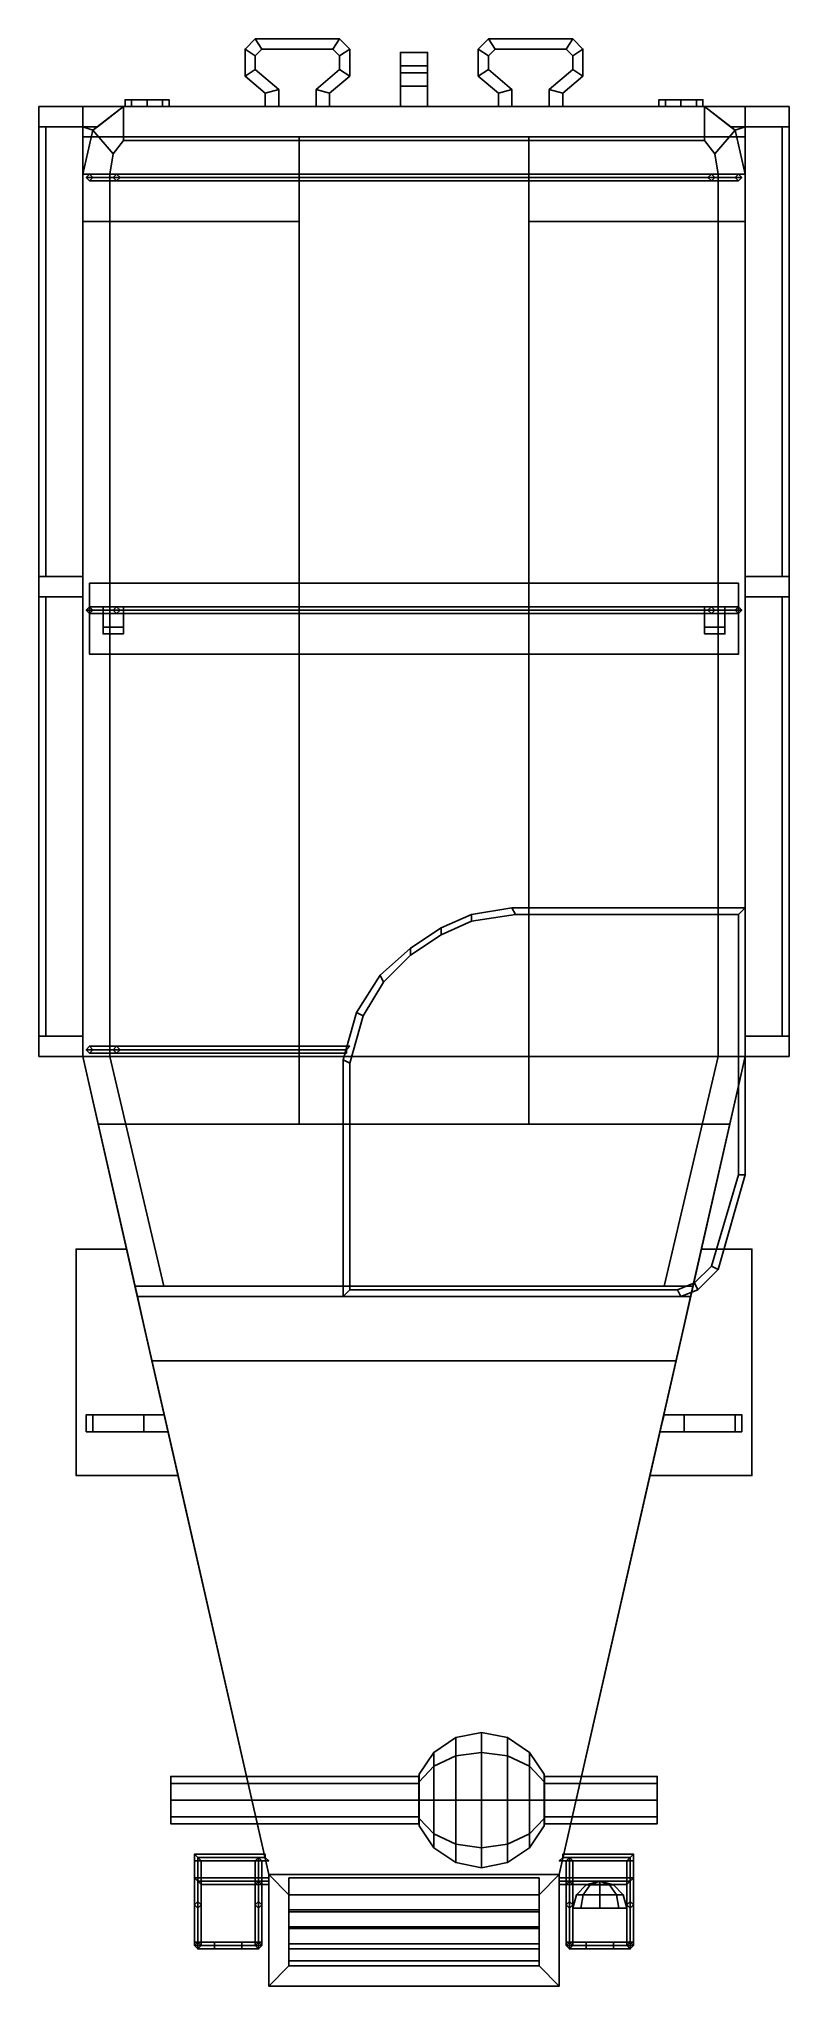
# Model space of a CAD drawing. Extents: x -1.11 to 1.11, y -2.64 to 3.12.
import ezdxf

# ---------------------------------------------------------------- set-up
doc = ezdxf.new("R2010")
doc.units = 0
doc.layers.get('0').update_dxf_attribs({"linetype": 'CONTINUOUS'})

msp = doc.modelspace()

# ---------------------------------------------------------------- linework, layer by layer
for points in [[(-0.47, 3.12, 0.63), (-0.5, 3.09, 0.63), (-0.5, 3.09, 0.83), (-0.47, 3.12, 0.83)], [(-0.45, 3.09, 0.63), (-0.47, 3.07, 0.63), (-0.5, 3.09, 0.63), (-0.47, 3.12, 0.63)], [(-0.5, 3.09, 0.83), (-0.47, 3.07, 0.83), (-0.45, 3.09, 0.83), (-0.47, 3.12, 0.83)], [(-0.47, 3.12, 0.83), (-0.22, 3.12, 0.83), (-0.22, 3.12, 0.63), (-0.47, 3.12, 0.63)], [(-0.22, 3.12, 0.63), (-0.24, 3.09, 0.63), (-0.45, 3.09, 0.63), (-0.47, 3.12, 0.63)], [(-0.45, 3.09, 0.83), (-0.24, 3.09, 0.83), (-0.22, 3.12, 0.83), (-0.47, 3.12, 0.83)], [(-0.19, 3.09, 0.63), (-0.22, 3.07, 0.63), (-0.24, 3.09, 0.63), (-0.22, 3.12, 0.63)], [(-0.24, 3.09, 0.83), (-0.22, 3.07, 0.83), (-0.19, 3.09, 0.83), (-0.22, 3.12, 0.83)], [(-0.22, 3.12, 0.83), (-0.19, 3.09, 0.83), (-0.19, 3.09, 0.63), (-0.22, 3.12, 0.63)], [(0.24, 3.09, 0.63), (0.22, 3.07, 0.63), (0.19, 3.09, 0.63), (0.22, 3.12, 0.63)], [(0.22, 3.12, 0.63), (0.19, 3.09, 0.63), (0.19, 3.09, 0.83), (0.22, 3.12, 0.83)], [(0.19, 3.09, 0.83), (0.22, 3.07, 0.83), (0.24, 3.09, 0.83), (0.22, 3.12, 0.83)], [(0.47, 3.12, 0.63), (0.45, 3.09, 0.63), (0.24, 3.09, 0.63), (0.22, 3.12, 0.63)], [(0.24, 3.09, 0.83), (0.45, 3.09, 0.83), (0.47, 3.12, 0.83), (0.22, 3.12, 0.83)], [(0.22, 3.12, 0.83), (0.47, 3.12, 0.83), (0.47, 3.12, 0.63), (0.22, 3.12, 0.63)], [(0.45, 3.09, 0.83), (0.47, 3.07, 0.83), (0.5, 3.09, 0.83), (0.47, 3.12, 0.83)], [(0.5, 3.09, 0.63), (0.47, 3.07, 0.63), (0.45, 3.09, 0.63), (0.47, 3.12, 0.63)], [(0.47, 3.12, 0.83), (0.5, 3.09, 0.83), (0.5, 3.09, 0.63), (0.47, 3.12, 0.63)], [(-0.5, 3.09, 0.63), (-0.5, 3.01, 0.63), (-0.5, 3.01, 0.83), (-0.5, 3.09, 0.83)], [(-0.47, 3.07, 0.63), (-0.47, 3.03, 0.63), (-0.5, 3.01, 0.63), (-0.5, 3.09, 0.63)], [(-0.5, 3.01, 0.83), (-0.47, 3.03, 0.83), (-0.47, 3.07, 0.83), (-0.5, 3.09, 0.83)], [(-0.45, 3.09, 0.83), (-0.47, 3.07, 0.83), (-0.47, 3.07, 0.63), (-0.45, 3.09, 0.63)], [(-0.47, 3.07, 0.83), (-0.47, 3.03, 0.83), (-0.47, 3.03, 0.63), (-0.47, 3.07, 0.63)], [(-0.45, 3.09, 0.63), (-0.24, 3.09, 0.63), (-0.24, 3.09, 0.83), (-0.45, 3.09, 0.83)], [(-0.24, 3.09, 0.63), (-0.22, 3.07, 0.63), (-0.22, 3.07, 0.83), (-0.24, 3.09, 0.83)], [(-0.19, 3.01, 0.63), (-0.22, 3.03, 0.63), (-0.22, 3.07, 0.63), (-0.19, 3.09, 0.63)], [(-0.22, 3.07, 0.83), (-0.22, 3.03, 0.83), (-0.19, 3.01, 0.83), (-0.19, 3.09, 0.83)], [(-0.22, 3.07, 0.63), (-0.22, 3.03, 0.63), (-0.22, 3.03, 0.83), (-0.22, 3.07, 0.83)], [(-0.19, 3.09, 0.83), (-0.19, 3.01, 0.83), (-0.19, 3.01, 0.63), (-0.19, 3.09, 0.63)], [(-0.04, 3.08, 0.83), (-0.04, 3.04, 0.87), (0.04, 3.04, 0.87), (0.04, 3.08, 0.83)], [(0.04, 3.08, 0.83), (0.04, 3.04, 0.77), (-0.04, 3.04, 0.77), (-0.04, 3.08, 0.83)], [(-0.04, 3.04, 0.77), (-0.04, 3.02, 0.81), (-0.04, 3.04, 0.87), (-0.04, 3.08, 0.83)], [(-0.04, 3.04, 0.59), (-0.04, 3.02, 0.65), (-0.04, 3.04, 0.69), (-0.04, 3.08, 0.63)], [(0.04, 3.08, 0.63), (0.04, 3.04, 0.59), (-0.04, 3.04, 0.59), (-0.04, 3.08, 0.63)], [(-0.04, 3.08, 0.78), (-0.04, 3.04, 0.73), (0.04, 3.04, 0.73), (0.04, 3.08, 0.78)], [(-0.04, 3.08, 0.63), (-0.04, 3.04, 0.69), (-0.04, 3.04, 0.73), (-0.04, 3.08, 0.78)], [(0.04, 3.08, 0.78), (0.04, 3.08, 0.63), (-0.04, 3.08, 0.63), (-0.04, 3.08, 0.78)], [(0.04, 3.04, 0.87), (0.04, 3.02, 0.81), (0.04, 3.04, 0.77), (0.04, 3.08, 0.83)], [(0.04, 3.04, 0.69), (0.04, 3.02, 0.65), (0.04, 3.04, 0.59), (0.04, 3.08, 0.63)], [(0.04, 3.04, 0.73), (0.04, 3.04, 0.69), (0.04, 3.08, 0.63), (0.04, 3.08, 0.78)], [(0.19, 3.01, 0.83), (0.22, 3.03, 0.83), (0.22, 3.07, 0.83), (0.19, 3.09, 0.83)], [(0.19, 3.09, 0.63), (0.19, 3.01, 0.63), (0.19, 3.01, 0.83), (0.19, 3.09, 0.83)], [(0.22, 3.07, 0.63), (0.22, 3.03, 0.63), (0.19, 3.01, 0.63), (0.19, 3.09, 0.63)], [(0.24, 3.09, 0.83), (0.22, 3.07, 0.83), (0.22, 3.07, 0.63), (0.24, 3.09, 0.63)], [(0.22, 3.07, 0.83), (0.22, 3.03, 0.83), (0.22, 3.03, 0.63), (0.22, 3.07, 0.63)], [(0.24, 3.09, 0.63), (0.45, 3.09, 0.63), (0.45, 3.09, 0.83), (0.24, 3.09, 0.83)], [(0.45, 3.09, 0.63), (0.47, 3.07, 0.63), (0.47, 3.07, 0.83), (0.45, 3.09, 0.83)], [(0.5, 3.01, 0.63), (0.47, 3.03, 0.63), (0.47, 3.07, 0.63), (0.5, 3.09, 0.63)], [(0.47, 3.07, 0.83), (0.47, 3.03, 0.83), (0.5, 3.01, 0.83), (0.5, 3.09, 0.83)], [(0.47, 3.07, 0.63), (0.47, 3.03, 0.63), (0.47, 3.03, 0.83), (0.47, 3.07, 0.83)], [(0.5, 3.09, 0.83), (0.5, 3.01, 0.83), (0.5, 3.01, 0.63), (0.5, 3.09, 0.63)], [(-0.47, 3.03, 0.63), (-0.4, 2.97, 0.63), (-0.44, 2.96, 0.63), (-0.5, 3.01, 0.63)], [(-0.44, 2.96, 0.83), (-0.4, 2.97, 0.83), (-0.47, 3.03, 0.83), (-0.5, 3.01, 0.83)], [(-0.5, 3.01, 0.63), (-0.44, 2.96, 0.63), (-0.44, 2.96, 0.83), (-0.5, 3.01, 0.83)], [(-0.47, 3.03, 0.83), (-0.4, 2.97, 0.83), (-0.4, 2.97, 0.63), (-0.47, 3.03, 0.63)], [(-0.22, 3.03, 0.63), (-0.29, 2.97, 0.63), (-0.29, 2.97, 0.83), (-0.22, 3.03, 0.83)], [(-0.25, 2.96, 0.63), (-0.29, 2.97, 0.63), (-0.22, 3.03, 0.63), (-0.19, 3.01, 0.63)], [(-0.22, 3.03, 0.83), (-0.29, 2.97, 0.83), (-0.25, 2.96, 0.83), (-0.19, 3.01, 0.83)], [(-0.19, 3.01, 0.83), (-0.25, 2.96, 0.83), (-0.25, 2.96, 0.63), (-0.19, 3.01, 0.63)], [(-0.04, 3.02, 0.81), (-0.04, 2.98, 0.81), (-0.04, 2.98, 0.87), (-0.04, 3.04, 0.87)], [(-0.04, 3.04, 0.87), (-0.04, 2.98, 0.87), (0.04, 2.98, 0.87), (0.04, 3.04, 0.87)], [(0.04, 3.04, 0.77), (0.04, 3.02, 0.81), (-0.04, 3.02, 0.81), (-0.04, 3.04, 0.77)], [(-0.04, 3.04, 0.69), (-0.04, 3.02, 0.65), (0.04, 3.02, 0.65), (0.04, 3.04, 0.69)], [(-0.04, 2.98, 0.59), (-0.04, 2.98, 0.65), (-0.04, 3.02, 0.65), (-0.04, 3.04, 0.59)], [(0.04, 3.04, 0.59), (0.04, 2.98, 0.59), (-0.04, 2.98, 0.59), (-0.04, 3.04, 0.59)], [(-0.04, 3.04, 0.73), (-0.04, 3.04, 0.69), (0.04, 3.04, 0.69), (0.04, 3.04, 0.73)], [(0.04, 3.02, 0.81), (0.04, 2.98, 0.81), (-0.04, 2.98, 0.81), (-0.04, 3.02, 0.81)], [(-0.04, 3.02, 0.65), (-0.04, 2.98, 0.65), (0.04, 2.98, 0.65), (0.04, 3.02, 0.65)], [(0.04, 2.98, 0.87), (0.04, 2.98, 0.81), (0.04, 3.02, 0.81), (0.04, 3.04, 0.87)], [(0.04, 3.02, 0.65), (0.04, 2.98, 0.65), (0.04, 2.98, 0.59), (0.04, 3.04, 0.59)], [(0.22, 3.03, 0.63), (0.29, 2.97, 0.63), (0.25, 2.96, 0.63), (0.19, 3.01, 0.63)], [(0.25, 2.96, 0.83), (0.29, 2.97, 0.83), (0.22, 3.03, 0.83), (0.19, 3.01, 0.83)], [(0.19, 3.01, 0.63), (0.25, 2.96, 0.63), (0.25, 2.96, 0.83), (0.19, 3.01, 0.83)], [(0.22, 3.03, 0.83), (0.29, 2.97, 0.83), (0.29, 2.97, 0.63), (0.22, 3.03, 0.63)], [(0.47, 3.03, 0.83), (0.4, 2.97, 0.83), (0.44, 2.96, 0.83), (0.5, 3.01, 0.83)], [(0.47, 3.03, 0.63), (0.4, 2.97, 0.63), (0.4, 2.97, 0.83), (0.47, 3.03, 0.83)], [(0.44, 2.96, 0.63), (0.4, 2.97, 0.63), (0.47, 3.03, 0.63), (0.5, 3.01, 0.63)], [(0.5, 3.01, 0.83), (0.44, 2.96, 0.83), (0.44, 2.96, 0.63), (0.5, 3.01, 0.63)], [(-0.836, 2.94, 0.946), (-0.855, 2.94, 0.9), (-0.855, 2.92, 0.9), (-0.836, 2.92, 0.946)], [(-0.855, 2.94, 0.9), (-0.836, 2.94, 0.854), (-0.836, 2.92, 0.854), (-0.855, 2.92, 0.9)], [(-0.744, 2.94, 0.946), (-0.855, 2.94, 0.9), (-0.836, 2.94, 0.946), (-0.79, 2.94, 0.965)], [(-0.725, 2.94, 0.9), (-0.836, 2.94, 0.854), (-0.855, 2.94, 0.9), (-0.744, 2.94, 0.946)], [(-0.79, 2.94, 0.965), (-0.836, 2.94, 0.946), (-0.836, 2.92, 0.946), (-0.79, 2.92, 0.965)], [(-0.836, 2.94, 0.854), (-0.79, 2.94, 0.835), (-0.79, 2.92, 0.835), (-0.836, 2.92, 0.854)], [(-0.744, 2.94, 0.854), (-0.79, 2.94, 0.835), (-0.836, 2.94, 0.854), (-0.725, 2.94, 0.9)], [(-0.744, 2.94, 0.946), (-0.79, 2.94, 0.965), (-0.79, 2.92, 0.965), (-0.744, 2.92, 0.946)], [(-0.79, 2.94, 0.835), (-0.744, 2.94, 0.854), (-0.744, 2.92, 0.854), (-0.79, 2.92, 0.835)], [(-0.725, 2.94, 0.9), (-0.744, 2.94, 0.946), (-0.744, 2.92, 0.946), (-0.725, 2.92, 0.9)], [(-0.744, 2.94, 0.854), (-0.725, 2.94, 0.9), (-0.725, 2.92, 0.9), (-0.744, 2.92, 0.854)], [(-0.4, 2.97, 0.63), (-0.4, 2.92, 0.63), (-0.44, 2.92, 0.63), (-0.44, 2.96, 0.63)], [(-0.44, 2.92, 0.83), (-0.4, 2.92, 0.83), (-0.4, 2.97, 0.83), (-0.44, 2.96, 0.83)], [(-0.44, 2.96, 0.63), (-0.44, 2.92, 0.63), (-0.44, 2.92, 0.83), (-0.44, 2.96, 0.83)], [(-0.4, 2.97, 0.83), (-0.4, 2.92, 0.83), (-0.4, 2.92, 0.63), (-0.4, 2.97, 0.63)], [(-0.29, 2.97, 0.63), (-0.29, 2.92, 0.63), (-0.29, 2.92, 0.83), (-0.29, 2.97, 0.83)], [(-0.25, 2.92, 0.63), (-0.29, 2.92, 0.63), (-0.29, 2.97, 0.63), (-0.25, 2.96, 0.63)], [(-0.29, 2.97, 0.83), (-0.29, 2.92, 0.83), (-0.25, 2.92, 0.83), (-0.25, 2.96, 0.83)], [(-0.25, 2.96, 0.83), (-0.25, 2.92, 0.83), (-0.25, 2.92, 0.63), (-0.25, 2.96, 0.63)], [(-0.04, 2.98, 0.81), (-0.04, 2.92, 0.78), (-0.04, 2.92, 0.84), (-0.04, 2.98, 0.87)], [(0.04, 2.98, 0.81), (0.04, 2.92, 0.78), (-0.04, 2.92, 0.78), (-0.04, 2.98, 0.81)], [(-0.04, 2.98, 0.87), (-0.04, 2.92, 0.84), (0.04, 2.92, 0.84), (0.04, 2.98, 0.87)], [(-0.04, 2.92, 0.62), (-0.04, 2.92, 0.68), (-0.04, 2.98, 0.65), (-0.04, 2.98, 0.59)], [(-0.04, 2.98, 0.65), (-0.04, 2.92, 0.68), (0.04, 2.92, 0.68), (0.04, 2.98, 0.65)], [(0.04, 2.98, 0.59), (0.04, 2.92, 0.62), (-0.04, 2.92, 0.62), (-0.04, 2.98, 0.59)], [(0.04, 2.92, 0.84), (0.04, 2.92, 0.78), (0.04, 2.98, 0.81), (0.04, 2.98, 0.87)], [(0.04, 2.98, 0.65), (0.04, 2.92, 0.68), (0.04, 2.92, 0.62), (0.04, 2.98, 0.59)], [(0.25, 2.92, 0.83), (0.29, 2.92, 0.83), (0.29, 2.97, 0.83), (0.25, 2.96, 0.83)], [(0.29, 2.97, 0.63), (0.29, 2.92, 0.63), (0.25, 2.92, 0.63), (0.25, 2.96, 0.63)], [(0.25, 2.96, 0.63), (0.25, 2.92, 0.63), (0.25, 2.92, 0.83), (0.25, 2.96, 0.83)], [(0.29, 2.97, 0.83), (0.29, 2.92, 0.83), (0.29, 2.92, 0.63), (0.29, 2.97, 0.63)], [(0.44, 2.92, 0.63), (0.4, 2.92, 0.63), (0.4, 2.97, 0.63), (0.44, 2.96, 0.63)], [(0.4, 2.97, 0.63), (0.4, 2.92, 0.63), (0.4, 2.92, 0.83), (0.4, 2.97, 0.83)], [(0.4, 2.97, 0.83), (0.4, 2.92, 0.83), (0.44, 2.92, 0.83), (0.44, 2.96, 0.83)], [(0.44, 2.96, 0.83), (0.44, 2.92, 0.83), (0.44, 2.92, 0.63), (0.44, 2.96, 0.63)], [(0.744, 2.94, 0.946), (0.725, 2.94, 0.9), (0.725, 2.92, 0.9), (0.744, 2.92, 0.946)], [(0.725, 2.94, 0.9), (0.744, 2.94, 0.854), (0.744, 2.92, 0.854), (0.725, 2.92, 0.9)], [(0.855, 2.94, 0.9), (0.744, 2.94, 0.854), (0.725, 2.94, 0.9), (0.836, 2.94, 0.946)], [(0.836, 2.94, 0.946), (0.725, 2.94, 0.9), (0.744, 2.94, 0.946), (0.79, 2.94, 0.965)], [(0.79, 2.94, 0.965), (0.744, 2.94, 0.946), (0.744, 2.92, 0.946), (0.79, 2.92, 0.965)], [(0.744, 2.94, 0.854), (0.79, 2.94, 0.835), (0.79, 2.92, 0.835), (0.744, 2.92, 0.854)], [(0.836, 2.94, 0.854), (0.79, 2.94, 0.835), (0.744, 2.94, 0.854), (0.855, 2.94, 0.9)], [(0.836, 2.94, 0.946), (0.79, 2.94, 0.965), (0.79, 2.92, 0.965), (0.836, 2.92, 0.946)], [(0.79, 2.94, 0.835), (0.836, 2.94, 0.854), (0.836, 2.92, 0.854), (0.79, 2.92, 0.835)], [(0.855, 2.94, 0.9), (0.836, 2.94, 0.946), (0.836, 2.92, 0.946), (0.855, 2.92, 0.9)], [(0.836, 2.94, 0.854), (0.855, 2.94, 0.9), (0.855, 2.92, 0.9), (0.836, 2.92, 0.854)], [(-0.98, 2.92, 1.08), (-0.98, 2.86, 1.08), (-1.11, 2.86, 1.08), (-1.11, 2.92, 1.08)], [(-1.11, 2.92, 1.3), (-1.11, 2.86, 1.3), (-0.9371, 2.86, 1.3), (-0.86, 2.92, 1.3)], [(-1.11, 2.92, 1.08), (-1.11, 2.92, 1.3), (-0.86, 2.92, 1.3), (-0.86, 2.92, 1.08)], [(-1.11, 2.86, 1.08), (-1.11, 2.86, 1.3), (-1.11, 2.92, 1.3), (-1.11, 2.92, 1.08)], [(-0.86, 2.92, 1.08), (-0.98, 2.92, 0.6), (-0.98, 2.92, 0.6), (-0.98, 2.92, 1.08)], [(0.86, 2.92, 1.08), (0.98, 2.92, 0.6), (-0.98, 2.92, 0.6), (-0.86, 2.92, 1.08)], [(0.98, 2.92, 0.6), (0.98, 2.83, 0.6), (-0.98, 2.83, 0.6), (-0.98, 2.92, 0.6)], [(-0.98, 2.92, 1.08), (-0.98, 2.92, 0.6), (-0.98, 2.83, 0.6), (-0.98, 2.58, 1.06)], [(-0.98, 0.11, 1.08), (-0.98, 2.92, 1.08), (-0.98, 2.58, 1.06), (-0.98, 0.11, 1.06)], [(-0.95, 2.85, 1.87), (-0.89, 2.78, 1.87), (-0.86, 2.82, 1.87), (-0.86, 2.92, 1.87)], [(-0.86, 2.92, 1.3), (-0.9371, 2.86, 1.3), (-0.95, 2.85, 1.87), (-0.86, 2.92, 1.87)], [(0.86, 2.82, 1.87), (0.86, 2.92, 1.87), (-0.86, 2.92, 1.87), (-0.86, 2.82, 1.87)], [(-0.86, 2.92, 1.87), (0.86, 2.92, 1.87), (0.86, 2.92, 1.08), (-0.86, 2.92, 1.08)], [(0.98, 2.92, 1.08), (0.98, 2.92, 0.6), (0.98, 2.92, 0.6), (0.86, 2.92, 1.08)], [(0.89, 2.78, 1.87), (0.95, 2.85, 1.87), (0.86, 2.92, 1.87), (0.86, 2.82, 1.87)], [(0.86, 2.92, 1.87), (0.95, 2.85, 1.87), (0.9371, 2.86, 1.3), (0.86, 2.92, 1.3)], [(1.11, 2.92, 1.3), (1.11, 2.92, 1.08), (0.86, 2.92, 1.08), (0.86, 2.92, 1.3)], [(0.86, 2.92, 1.3), (0.9371, 2.86, 1.3), (1.11, 2.86, 1.3), (1.11, 2.92, 1.3)], [(0.98, 2.92, 1.08), (0.98, 2.58, 1.06), (0.98, 2.83, 0.6), (0.98, 2.92, 0.6)], [(0.98, 2.92, 1.08), (0.98, 0.11, 1.08), (0.98, 0.11, 1.06), (0.98, 2.58, 1.06)], [(1.11, 2.92, 1.08), (1.11, 2.86, 1.08), (0.98, 2.86, 1.08), (0.98, 2.92, 1.08)], [(1.11, 2.86, 1.3), (1.11, 2.86, 1.08), (1.11, 2.92, 1.08), (1.11, 2.92, 1.3)], [(-0.9371, 2.86, 1.08), (-0.9371, 2.86, 1.3), (-1.11, 2.86, 1.3), (-1.11, 2.86, 1.08)], [(-1.11, 2.86, 1.24), (-1.11, 1.53, 1.24), (-1.11, 1.53, 1.3), (-1.11, 2.86, 1.3)], [(-1.11, 2.86, 1.3), (-1.11, 1.53, 1.3), (-1.09, 1.53, 1.3), (-1.09, 2.86, 1.3)], [(-1.09, 2.86, 1.24), (-1.09, 1.53, 1.24), (-1.11, 1.53, 1.24), (-1.11, 2.86, 1.24)], [(-1.11, 2.86, 1.08), (-1.11, 1.53, 1.08), (-1.11, 1.53, 1.14), (-1.11, 2.86, 1.14)], [(-1.11, 2.86, 1.14), (-1.11, 1.53, 1.14), (-1.09, 1.53, 1.14), (-1.09, 2.86, 1.14)], [(-1.09, 2.86, 1.08), (-1.09, 1.53, 1.08), (-1.11, 1.53, 1.08), (-1.11, 2.86, 1.08)], [(-1.09, 1.53, 1.3), (-1.09, 1.53, 1.24), (-1.09, 2.86, 1.24), (-1.09, 2.86, 1.3)], [(-1.09, 1.53, 1.14), (-1.09, 1.53, 1.08), (-1.09, 2.86, 1.08), (-1.09, 2.86, 1.14)], [(-0.95, 2.85, 1.08), (-0.95, 2.85, 1.08), (-0.98, 2.86, 1.08), (-0.98, 2.72, 1.08)], [(-0.9371, 2.86, 1.08), (-0.9371, 2.86, 1.08), (-0.98, 2.86, 1.08), (-0.95, 2.85, 1.08)], [(-0.89, 2.78, 1.87), (-0.95, 2.85, 1.87), (-0.98, 2.72, 1.87), (-0.9, 2.72, 1.87)], [(-0.98, 2.72, 1.87), (-0.95, 2.85, 1.87), (-0.95, 2.85, 1.08), (-0.98, 2.72, 1.08)], [(-0.98, 2.58, 1.06), (-0.98, 2.83, 0.6), (-0.34, 2.83, 0.6), (-0.34, 2.58, 1.06)], [(-0.9371, 2.86, 1.08), (-0.95, 2.85, 1.08), (-0.95, 2.85, 1.87), (-0.9371, 2.86, 1.3)], [(0.34, 2.83, 0.6), (0.34, 0.11, 0.6), (-0.34, 0.11, 0.6), (-0.34, 2.83, 0.6)], [(-0.34, 0.11, 1.06), (-0.34, 2.58, 1.06), (-0.34, 2.83, 0.6), (-0.34, 0.11, 0.6)], [(0.34, 2.58, 1.06), (0.34, 0.11, 1.06), (0.34, 0.11, 0.6), (0.34, 2.83, 0.6)], [(0.98, 2.83, 0.6), (0.98, 2.58, 1.06), (0.34, 2.58, 1.06), (0.34, 2.83, 0.6)], [(0.95, 2.85, 1.87), (0.89, 2.78, 1.87), (0.9, 2.72, 1.87), (0.98, 2.72, 1.87)], [(0.98, 2.86, 1.08), (0.9371, 2.86, 1.08), (0.95, 2.85, 1.08), (0.98, 2.86, 1.08)], [(0.9371, 2.86, 1.3), (0.9371, 2.86, 1.08), (1.11, 2.86, 1.08), (1.11, 2.86, 1.3)], [(0.9371, 2.86, 1.3), (0.95, 2.85, 1.87), (0.95, 2.85, 1.08), (0.9371, 2.86, 1.08)], [(0.98, 2.86, 1.08), (0.95, 2.85, 1.08), (0.98, 2.72, 1.08), (0.98, 2.86, 1.08)], [(0.98, 2.72, 1.08), (0.95, 2.85, 1.08), (0.95, 2.85, 1.87), (0.98, 2.72, 1.87)], [(1.11, 2.86, 1.24), (1.11, 1.53, 1.24), (1.09, 1.53, 1.24), (1.09, 2.86, 1.24)], [(1.09, 1.53, 1.24), (1.09, 1.53, 1.3), (1.09, 2.86, 1.3), (1.09, 2.86, 1.24)], [(1.09, 2.86, 1.3), (1.09, 1.53, 1.3), (1.11, 1.53, 1.3), (1.11, 2.86, 1.3)], [(1.09, 2.86, 1.14), (1.09, 1.53, 1.14), (1.11, 1.53, 1.14), (1.11, 2.86, 1.14)], [(1.09, 1.53, 1.08), (1.09, 1.53, 1.14), (1.09, 2.86, 1.14), (1.09, 2.86, 1.08)], [(1.11, 2.86, 1.08), (1.11, 1.53, 1.08), (1.09, 1.53, 1.08), (1.09, 2.86, 1.08)], [(1.11, 2.86, 1.3), (1.11, 1.53, 1.3), (1.11, 1.53, 1.24), (1.11, 2.86, 1.24)], [(1.11, 2.86, 1.14), (1.11, 1.53, 1.14), (1.11, 1.53, 1.08), (1.11, 2.86, 1.08)], [(-0.89, 2.78, 1.85), (-0.89, 2.78, 1.87), (-0.9, 2.72, 1.87), (-0.9, 2.72, 1.85)], [(-0.86, 2.82, 1.85), (-0.86, 2.82, 1.87), (-0.89, 2.78, 1.87), (-0.89, 2.78, 1.85)], [(0.86, 2.82, 1.85), (0.86, 2.82, 1.87), (-0.86, 2.82, 1.87), (-0.86, 2.82, 1.85)], [(0.86, 2.82, 1.87), (0.86, 2.82, 1.85), (0.89, 2.78, 1.85), (0.89, 2.78, 1.87)], [(0.89, 2.78, 1.87), (0.89, 2.78, 1.85), (0.9, 2.72, 1.85), (0.9, 2.72, 1.87)], [(-0.9, 2.72, 1.87), (-0.98, 2.72, 1.87), (-0.98, 0.11, 1.87), (-0.9, 0.11, 1.87)], [(-0.98, 0.11, 1.87), (-0.98, 2.72, 1.87), (-0.98, 2.72, 1.08), (-0.98, 0.11, 1.08)], [(-0.96, 2.72, 1.87), (-0.97, 2.71, 1.87), (-0.97, 2.71, 2.01), (-0.96, 2.72, 2)], [(-0.96, 2.72, 2), (-0.97, 2.71, 2.01), (-0.89, 2.71, 2.06), (-0.88, 2.72, 2.05)], [(-0.97, 2.71, 1.87), (-0.96, 2.7, 1.87), (-0.96, 2.7, 2), (-0.97, 2.71, 2.01)], [(-0.97, 2.71, 2.01), (-0.96, 2.7, 2), (-0.88, 2.7, 2.05), (-0.89, 2.71, 2.06)], [(-0.95, 2.71, 1.87), (-0.96, 2.72, 1.87), (-0.96, 2.72, 2), (-0.95, 2.71, 1.99)], [(-0.95, 2.71, 1.99), (-0.96, 2.72, 2), (-0.88, 2.72, 2.05), (-0.87, 2.71, 2.04)], [(-0.96, 2.7, 1.87), (-0.95, 2.71, 1.87), (-0.95, 2.71, 1.99), (-0.96, 2.7, 2)], [(-0.96, 2.7, 2), (-0.95, 2.71, 1.99), (-0.87, 2.71, 2.04), (-0.88, 2.7, 2.05)], [(-0.9, 2.72, 1.85), (-0.9, 2.72, 1.87), (-0.9, 0.11, 1.87), (-0.9, 0.11, 1.85)], [(0.89, 2.71, 2.06), (0.88, 2.72, 2.05), (-0.88, 2.72, 2.05), (-0.89, 2.71, 2.06)], [(0.88, 2.7, 2.05), (0.89, 2.71, 2.06), (-0.89, 2.71, 2.06), (-0.88, 2.7, 2.05)], [(0.88, 2.72, 2.05), (0.87, 2.71, 2.04), (-0.87, 2.71, 2.04), (-0.88, 2.72, 2.05)], [(0.87, 2.71, 2.04), (0.88, 2.7, 2.05), (-0.88, 2.7, 2.05), (-0.87, 2.71, 2.04)], [(0.96, 2.72, 2), (0.95, 2.71, 1.99), (0.87, 2.71, 2.04), (0.88, 2.72, 2.05)], [(0.95, 2.71, 1.99), (0.96, 2.7, 2), (0.88, 2.7, 2.05), (0.87, 2.71, 2.04)], [(0.97, 2.71, 2.01), (0.96, 2.72, 2), (0.88, 2.72, 2.05), (0.89, 2.71, 2.06)], [(0.96, 2.7, 2), (0.97, 2.71, 2.01), (0.89, 2.71, 2.06), (0.88, 2.7, 2.05)], [(0.98, 2.72, 1.87), (0.9, 2.72, 1.87), (0.9, 0.11, 1.87), (0.98, 0.11, 1.87)], [(0.9, 2.72, 1.87), (0.9, 2.72, 1.85), (0.9, 0.11, 1.85), (0.9, 0.11, 1.87)], [(0.96, 2.72, 1.87), (0.95, 2.71, 1.87), (0.95, 2.71, 1.99), (0.96, 2.72, 2)], [(0.95, 2.71, 1.87), (0.96, 2.7, 1.87), (0.96, 2.7, 2), (0.95, 2.71, 1.99)], [(0.97, 2.71, 1.87), (0.96, 2.72, 1.87), (0.96, 2.72, 2), (0.97, 2.71, 2.01)], [(0.96, 2.7, 1.87), (0.97, 2.71, 1.87), (0.97, 2.71, 2.01), (0.96, 2.7, 2)], [(0.98, 0.11, 1.08), (0.98, 2.72, 1.08), (0.98, 2.72, 1.87), (0.98, 0.11, 1.87)], [(0.98, 2.58, 1.06), (0.98, 0.11, 1.06), (0.34, 0.11, 1.06), (0.34, 2.58, 1.06)], [(-1.11, 1.47, 1.08), (-1.11, 1.47, 1.36), (-1.11, 1.53, 1.36), (-1.11, 1.53, 1.08)], [(-1.11, 1.53, 1.08), (-1.11, 1.53, 1.36), (-0.98, 1.53, 1.36), (-0.98, 1.53, 1.08)], [(-1.11, 1.53, 1.36), (-1.11, 1.47, 1.36), (-0.98, 1.47, 1.36), (-0.98, 1.53, 1.36)], [(-0.98, 1.53, 1.08), (-0.98, 1.47, 1.08), (-1.11, 1.47, 1.08), (-1.11, 1.53, 1.08)], [(-0.96, 1.51, 0.33), (-0.96, 1.3, 0.33), (-0.96, 1.3, 0.65), (-0.96, 1.51, 0.65)], [(0.96, 1.51, 0.65), (0.96, 1.51, 0.33), (-0.96, 1.51, 0.33), (-0.96, 1.51, 0.65)], [(0.96, 1.51, 0.33), (0.96, 1.3, 0.33), (-0.96, 1.3, 0.33), (-0.96, 1.51, 0.33)], [(-0.96, 1.51, 0.65), (-0.96, 1.3, 0.65), (0.96, 1.3, 0.65), (0.96, 1.51, 0.65)], [(0.96, 1.3, 0.65), (0.96, 1.3, 0.33), (0.96, 1.51, 0.33), (0.96, 1.51, 0.65)], [(1.11, 1.53, 1.36), (1.11, 1.53, 1.08), (0.98, 1.53, 1.08), (0.98, 1.53, 1.36)], [(1.11, 1.53, 1.08), (1.11, 1.47, 1.08), (0.98, 1.47, 1.08), (0.98, 1.53, 1.08)], [(0.98, 1.53, 1.36), (0.98, 1.47, 1.36), (1.11, 1.47, 1.36), (1.11, 1.53, 1.36)], [(1.11, 1.47, 1.36), (1.11, 1.47, 1.08), (1.11, 1.53, 1.08), (1.11, 1.53, 1.36)], [(-0.98, 1.47, 1.08), (-0.98, 1.47, 1.36), (-1.11, 1.47, 1.36), (-1.11, 1.47, 1.08)], [(-1.11, 1.47, 1.3), (-1.11, 0.17, 1.3), (-1.09, 0.17, 1.3), (-1.09, 1.47, 1.3)], [(-1.11, 1.47, 1.24), (-1.11, 0.17, 1.24), (-1.11, 0.17, 1.3), (-1.11, 1.47, 1.3)], [(-1.09, 1.47, 1.24), (-1.09, 0.17, 1.24), (-1.11, 0.17, 1.24), (-1.11, 1.47, 1.24)], [(-1.11, 1.47, 1.08), (-1.11, 0.17, 1.08), (-1.11, 0.17, 1.14), (-1.11, 1.47, 1.14)], [(-1.11, 1.47, 1.14), (-1.11, 0.17, 1.14), (-1.09, 0.17, 1.14), (-1.09, 1.47, 1.14)], [(-1.09, 1.47, 1.08), (-1.09, 0.17, 1.08), (-1.11, 0.17, 1.08), (-1.11, 1.47, 1.08)], [(-1.09, 0.17, 1.3), (-1.09, 0.17, 1.24), (-1.09, 1.47, 1.24), (-1.09, 1.47, 1.3)], [(-1.09, 0.17, 1.14), (-1.09, 0.17, 1.08), (-1.09, 1.47, 1.08), (-1.09, 1.47, 1.14)], [(0.92, 1.44, 0.8), (0.92, 1.44, 0.65), (0.86, 1.44, 0.65), (0.86, 1.44, 0.8)], [(0.86, 1.44, 0.8), (0.86, 1.44, 0.65), (0.86, 1.36, 0.65), (0.86, 1.36, 0.8)], [(0.86, 1.42, 0.83), (0.86, 1.44, 0.8), (0.86, 1.36, 0.8), (0.86, 1.38, 0.83)], [(0.92, 1.42, 0.83), (0.92, 1.44, 0.8), (0.86, 1.44, 0.8), (0.86, 1.42, 0.83)], [(0.98, 1.47, 1.36), (0.98, 1.47, 1.08), (1.11, 1.47, 1.08), (1.11, 1.47, 1.36)], [(1.09, 0.17, 1.24), (1.09, 0.17, 1.3), (1.09, 1.47, 1.3), (1.09, 1.47, 1.24)], [(1.11, 1.47, 1.24), (1.11, 0.17, 1.24), (1.09, 0.17, 1.24), (1.09, 1.47, 1.24)], [(1.09, 1.47, 1.3), (1.09, 0.17, 1.3), (1.11, 0.17, 1.3), (1.11, 1.47, 1.3)], [(1.09, 1.47, 1.14), (1.09, 0.17, 1.14), (1.11, 0.17, 1.14), (1.11, 1.47, 1.14)], [(1.11, 1.47, 1.08), (1.11, 0.17, 1.08), (1.09, 0.17, 1.08), (1.09, 1.47, 1.08)], [(1.09, 0.17, 1.08), (1.09, 0.17, 1.14), (1.09, 1.47, 1.14), (1.09, 1.47, 1.08)], [(1.11, 1.47, 1.3), (1.11, 0.17, 1.3), (1.11, 0.17, 1.24), (1.11, 1.47, 1.24)], [(1.11, 1.47, 1.14), (1.11, 0.17, 1.14), (1.11, 0.17, 1.08), (1.11, 1.47, 1.08)], [(-0.96, 1.44, 2), (-0.97, 1.43, 2.01), (-0.89, 1.43, 2.06), (-0.88, 1.44, 2.05)], [(-0.96, 1.44, 1.87), (-0.97, 1.43, 1.87), (-0.97, 1.43, 2.01), (-0.96, 1.44, 2)], [(-0.97, 1.43, 2.01), (-0.96, 1.42, 2), (-0.88, 1.42, 2.05), (-0.89, 1.43, 2.06)], [(-0.97, 1.43, 1.87), (-0.96, 1.42, 1.87), (-0.96, 1.42, 2), (-0.97, 1.43, 2.01)], [(-0.95, 1.43, 1.99), (-0.96, 1.44, 2), (-0.88, 1.44, 2.05), (-0.87, 1.43, 2.04)], [(-0.95, 1.43, 1.87), (-0.96, 1.44, 1.87), (-0.96, 1.44, 2), (-0.95, 1.43, 1.99)], [(-0.96, 1.42, 2), (-0.95, 1.43, 1.99), (-0.87, 1.43, 2.04), (-0.88, 1.42, 2.05)], [(-0.96, 1.42, 1.87), (-0.95, 1.43, 1.87), (-0.95, 1.43, 1.99), (-0.96, 1.42, 2)], [(-0.92, 1.44, 0.65), (-0.92, 1.36, 0.65), (-0.92, 1.36, 0.8), (-0.92, 1.44, 0.8)], [(-0.86, 1.44, 0.8), (-0.86, 1.44, 0.65), (-0.92, 1.44, 0.65), (-0.92, 1.44, 0.8)], [(-0.92, 1.44, 0.8), (-0.92, 1.36, 0.8), (-0.92, 1.38, 0.83), (-0.92, 1.42, 0.83)], [(-0.86, 1.42, 0.83), (-0.86, 1.44, 0.8), (-0.92, 1.44, 0.8), (-0.92, 1.42, 0.83)], [(-0.92, 1.42, 0.83), (-0.92, 1.38, 0.83), (-0.86, 1.38, 0.83), (-0.86, 1.42, 0.83)], [(0.89, 1.43, 2.06), (0.88, 1.44, 2.05), (-0.88, 1.44, 2.05), (-0.89, 1.43, 2.06)], [(0.88, 1.42, 2.05), (0.89, 1.43, 2.06), (-0.89, 1.43, 2.06), (-0.88, 1.42, 2.05)], [(0.88, 1.44, 2.05), (0.87, 1.43, 2.04), (-0.87, 1.43, 2.04), (-0.88, 1.44, 2.05)], [(0.87, 1.43, 2.04), (0.88, 1.42, 2.05), (-0.88, 1.42, 2.05), (-0.87, 1.43, 2.04)], [(-0.86, 1.36, 0.8), (-0.86, 1.36, 0.65), (-0.86, 1.44, 0.65), (-0.86, 1.44, 0.8)], [(-0.86, 1.38, 0.83), (-0.86, 1.36, 0.8), (-0.86, 1.44, 0.8), (-0.86, 1.42, 0.83)], [(0.92, 1.38, 0.83), (0.92, 1.42, 0.83), (0.86, 1.42, 0.83), (0.86, 1.38, 0.83)], [(0.96, 1.44, 2), (0.95, 1.43, 1.99), (0.87, 1.43, 2.04), (0.88, 1.44, 2.05)], [(0.95, 1.43, 1.99), (0.96, 1.42, 2), (0.88, 1.42, 2.05), (0.87, 1.43, 2.04)], [(0.97, 1.43, 2.01), (0.96, 1.44, 2), (0.88, 1.44, 2.05), (0.89, 1.43, 2.06)], [(0.96, 1.42, 2), (0.97, 1.43, 2.01), (0.89, 1.43, 2.06), (0.88, 1.42, 2.05)], [(0.92, 1.36, 0.65), (0.92, 1.44, 0.65), (0.92, 1.44, 0.8), (0.92, 1.36, 0.8)], [(0.92, 1.36, 0.8), (0.92, 1.44, 0.8), (0.92, 1.42, 0.83), (0.92, 1.38, 0.83)], [(0.96, 1.44, 1.87), (0.95, 1.43, 1.87), (0.95, 1.43, 1.99), (0.96, 1.44, 2)], [(0.95, 1.43, 1.87), (0.96, 1.42, 1.87), (0.96, 1.42, 2), (0.95, 1.43, 1.99)], [(0.97, 1.43, 1.87), (0.96, 1.44, 1.87), (0.96, 1.44, 2), (0.97, 1.43, 2.01)], [(0.96, 1.42, 1.87), (0.97, 1.43, 1.87), (0.97, 1.43, 2.01), (0.96, 1.42, 2)], [(-0.92, 1.38, 0.83), (-0.92, 1.36, 0.8), (-0.86, 1.36, 0.8), (-0.86, 1.38, 0.83)], [(-0.92, 1.36, 0.8), (-0.92, 1.36, 0.65), (-0.86, 1.36, 0.65), (-0.86, 1.36, 0.8)], [(0.86, 1.38, 0.83), (0.86, 1.36, 0.8), (0.92, 1.36, 0.8), (0.92, 1.38, 0.83)], [(0.86, 1.36, 0.8), (0.86, 1.36, 0.65), (0.92, 1.36, 0.65), (0.92, 1.36, 0.8)], [(-0.96, 1.3, 0.65), (-0.96, 1.3, 0.33), (0.96, 1.3, 0.33), (0.96, 1.3, 0.65)], [(0.17, 0.53, 2.15), (0.17, 0.53, 1.87), (0.08, 0.49, 1.87), (0.08, 0.49, 2.15)], [(0.08, 0.47, 2.15), (0.17, 0.51, 2.15), (0.17, 0.53, 2.15), (0.08, 0.49, 2.15)], [(0.17, 0.51, 2.15), (0.3, 0.53, 2.15), (0.29, 0.55, 2.15), (0.17, 0.53, 2.15)], [(0.29, 0.55, 2.15), (0.29, 0.55, 1.87), (0.17, 0.53, 1.87), (0.17, 0.53, 2.15)], [(0.17, 0.51, 1.87), (0.3, 0.53, 1.87), (0.3, 0.53, 2.15), (0.17, 0.51, 2.15)], [(0.3, 0.53, 2.15), (0.96, 0.53, 2.15), (0.98, 0.55, 2.15), (0.29, 0.55, 2.15)], [(0.98, 0.55, 2.15), (0.98, 0.55, 1.87), (0.29, 0.55, 1.87), (0.29, 0.55, 2.15)], [(0.3, 0.53, 1.87), (0.96, 0.53, 1.87), (0.96, 0.53, 2.15), (0.3, 0.53, 2.15)], [(0.96, 0.53, 2.15), (0.96, -0.24, 2.15), (0.98, -0.24, 2.15), (0.98, 0.55, 2.15)], [(0.96, 0.53, 1.87), (0.96, -0.24, 1.87), (0.96, -0.24, 2.15), (0.96, 0.53, 2.15)], [(0.98, -0.24, 2.15), (0.98, -0.24, 1.87), (0.98, 0.55, 1.87), (0.98, 0.55, 2.15)], [(0.08, 0.49, 2.15), (0.08, 0.49, 1.87), (-0.01, 0.43, 1.87), (-0.01, 0.43, 2.15)], [(-0.01, 0.41, 2.15), (0.08, 0.47, 2.15), (0.08, 0.49, 2.15), (-0.01, 0.43, 2.15)], [(-0.01, 0.41, 1.87), (0.08, 0.47, 1.87), (0.08, 0.47, 2.15), (-0.01, 0.41, 2.15)], [(0.08, 0.47, 1.87), (0.17, 0.51, 1.87), (0.17, 0.51, 2.15), (0.08, 0.47, 2.15)], [(-0.01, 0.43, 2.15), (-0.01, 0.43, 1.87), (-0.1, 0.35, 1.87), (-0.1, 0.35, 2.15)], [(-0.09, 0.33, 2.15), (-0.01, 0.41, 2.15), (-0.01, 0.43, 2.15), (-0.1, 0.35, 2.15)], [(-0.09, 0.33, 1.87), (-0.01, 0.41, 1.87), (-0.01, 0.41, 2.15), (-0.09, 0.33, 2.15)], [(-0.1, 0.35, 2.15), (-0.1, 0.35, 1.87), (-0.17, 0.24, 1.87), (-0.17, 0.24, 2.15)], [(-0.15, 0.23, 2.15), (-0.09, 0.33, 2.15), (-0.1, 0.35, 2.15), (-0.17, 0.24, 2.15)], [(-0.15, 0.23, 1.87), (-0.09, 0.33, 1.87), (-0.09, 0.33, 2.15), (-0.15, 0.23, 2.15)], [(-0.19, 0.09, 2.15), (-0.15, 0.23, 2.15), (-0.17, 0.24, 2.15), (-0.21, 0.1, 2.15)], [(-0.17, 0.24, 2.15), (-0.17, 0.24, 1.87), (-0.21, 0.1, 1.87), (-0.21, 0.1, 2.15)], [(-0.19, 0.09, 1.87), (-0.15, 0.23, 1.87), (-0.15, 0.23, 2.15), (-0.19, 0.09, 2.15)], [(-0.98, 0.17, 1.08), (-0.98, 0.11, 1.08), (-1.11, 0.11, 1.08), (-1.11, 0.17, 1.08)], [(-1.11, 0.17, 1.3), (-1.11, 0.11, 1.3), (-0.98, 0.11, 1.3), (-0.98, 0.17, 1.3)], [(-1.11, 0.17, 1.08), (-1.11, 0.17, 1.3), (-0.98, 0.17, 1.3), (-0.98, 0.17, 1.08)], [(-1.11, 0.11, 1.08), (-1.11, 0.11, 1.3), (-1.11, 0.17, 1.3), (-1.11, 0.17, 1.08)], [(-0.96, 0.14, 2), (-0.97, 0.13, 2.01), (-0.89, 0.13, 2.06), (-0.88, 0.14, 2.05)], [(-0.96, 0.14, 1.87), (-0.97, 0.13, 1.87), (-0.97, 0.13, 2.01), (-0.96, 0.14, 2)], [(-0.97, 0.13, 2.01), (-0.96, 0.12, 2), (-0.88, 0.12, 2.05), (-0.89, 0.13, 2.06)], [(-0.97, 0.13, 1.87), (-0.96, 0.12, 1.87), (-0.96, 0.12, 2), (-0.97, 0.13, 2.01)], [(-0.95, 0.13, 1.99), (-0.96, 0.14, 2), (-0.88, 0.14, 2.05), (-0.87, 0.13, 2.04)], [(-0.95, 0.13, 1.87), (-0.96, 0.14, 1.87), (-0.96, 0.14, 2), (-0.95, 0.13, 1.99)], [(-0.96, 0.12, 2), (-0.95, 0.13, 1.99), (-0.87, 0.13, 2.04), (-0.88, 0.12, 2.05)], [(-0.96, 0.12, 1.87), (-0.95, 0.13, 1.87), (-0.95, 0.13, 1.99), (-0.96, 0.12, 2)], [(-0.2, 0.13, 2.06), (-0.19, 0.14, 2.05), (-0.88, 0.14, 2.05), (-0.89, 0.13, 2.06)], [(-0.2, 0.12, 2.05), (-0.2, 0.13, 2.06), (-0.89, 0.13, 2.06), (-0.88, 0.12, 2.05)], [(-0.19, 0.14, 2.05), (-0.2, 0.13, 2.04), (-0.87, 0.13, 2.04), (-0.88, 0.14, 2.05)], [(-0.2, 0.13, 2.04), (-0.2, 0.12, 2.05), (-0.88, 0.12, 2.05), (-0.87, 0.13, 2.04)], [(1.11, 0.17, 1.3), (1.11, 0.17, 1.08), (0.98, 0.17, 1.08), (0.98, 0.17, 1.3)], [(1.11, 0.17, 1.08), (1.11, 0.11, 1.08), (0.98, 0.11, 1.08), (0.98, 0.17, 1.08)], [(0.98, 0.17, 1.3), (0.98, 0.11, 1.3), (1.11, 0.11, 1.3), (1.11, 0.17, 1.3)], [(1.11, 0.11, 1.3), (1.11, 0.11, 1.08), (1.11, 0.17, 1.08), (1.11, 0.17, 1.3)], [(-0.98, 0.11, 1.08), (-0.98, 0.11, 1.3), (-1.11, 0.11, 1.3), (-1.11, 0.11, 1.08)], [(-0.9345, -0.09, 0.82), (-0.8255, -0.57, 1.87), (-0.98, 0.11, 1.06), (-0.9345, -0.09, 0.82)], [(-0.8255, -0.57, 1.87), (-0.8255, -0.57, 1.87), (-0.98, 0.11, 1.87), (-0.98, 0.11, 1.06)], [(-0.9, 0.11, 1.87), (-0.98, 0.11, 1.87), (-0.8255, -0.57, 1.87), (-0.74, -0.57, 1.87)], [(-0.34, 0.11, 1.06), (-0.34, -0.09, 0.82), (-0.9345, -0.09, 0.82), (-0.98, 0.11, 1.06)], [(-0.9, 0.11, 1.85), (-0.9, 0.11, 1.87), (-0.74, -0.57, 1.87), (-0.74, -0.57, 1.85)], [(0.34, 0.11, 0.6), (0.34, -0.09, 0.54), (-0.34, -0.09, 0.54), (-0.34, 0.11, 0.6)], [(-0.34, 0.11, 1.06), (-0.34, 0.11, 0.6), (-0.34, -0.09, 0.54), (-0.34, -0.09, 0.82)], [(-0.21, 0.1, 2.15), (-0.21, 0.1, 1.87), (-0.21, -0.6, 1.87), (-0.21, -0.6, 2.15)], [(-0.19, -0.58, 2.15), (-0.19, 0.09, 2.15), (-0.21, 0.1, 2.15), (-0.21, -0.6, 2.15)], [(-0.19, -0.58, 1.87), (-0.19, 0.09, 1.87), (-0.19, 0.09, 2.15), (-0.19, -0.58, 2.15)], [(0.32, 0.11, 1.08), (0.34, 0.11, 1.06), (0.96, 0.11, 1.06), (0.96, 0.11, 1.08)], [(0.98, 0.11, 1.06), (0.9345, -0.09, 0.82), (0.34, -0.09, 0.82), (0.34, 0.11, 1.06)], [(0.34, -0.09, 0.82), (0.34, -0.09, 0.54), (0.34, 0.11, 0.6), (0.34, 0.11, 1.06)], [(0.98, 0.11, 1.87), (0.9, 0.11, 1.87), (0.74, -0.57, 1.87), (0.8255, -0.57, 1.87)], [(0.9, 0.11, 1.87), (0.9, 0.11, 1.85), (0.74, -0.57, 1.85), (0.74, -0.57, 1.87)], [(0.98, 0.11, 1.06), (0.98, 0.11, 1.06), (0.8255, -0.57, 1.87), (0.9345, -0.09, 0.82)], [(0.98, 0.11, 1.3), (0.98, 0.11, 1.08), (1.11, 0.11, 1.08), (1.11, 0.11, 1.3)], [(-0.9345, -0.09, 0.54), (-0.7755, -0.79, 1.5459), (-0.8255, -0.57, 1.87)], [(-0.8505, -0.46, 0.54), (-0.8505, -0.46, 0.86), (-0.9345, -0.09, 0.54)], [(-0.8505, -0.46, 0.86), (-0.7755, -0.79, 1.5459), (-0.9345, -0.09, 0.54)], [(-0.9345, -0.09, 0.54), (-0.8255, -0.57, 1.87), (-0.9345, -0.09, 0.82), (-0.9345, -0.09, 0.54)], [(-0.34, -0.09, 0.82), (-0.34, -0.09, 0.54), (-0.9345, -0.09, 0.54), (-0.9345, -0.09, 0.82)], [(0.9345, -0.09, 0.82), (0.9345, -0.09, 0.54), (0.34, -0.09, 0.54), (0.34, -0.09, 0.82)], [(0.8255, -0.57, 1.87), (0.8255, -0.57, 1.87), (0.7755, -0.79, 1.5459), (0.9345, -0.09, 0.54)], [(0.7755, -0.79, 1.5459), (0.8505, -0.46, 0.86), (0.9345, -0.09, 0.54)], [(0.9345, -0.09, 0.82), (0.9345, -0.09, 0.82), (0.8255, -0.57, 1.87), (0.9345, -0.09, 0.54)], [(0.8505, -0.46, 0.86), (0.8505, -0.46, 0.54), (0.9345, -0.09, 0.54)], [(0.96, -0.24, 1.87), (0.88, -0.51, 1.87), (0.88, -0.51, 2.15), (0.96, -0.24, 2.15)], [(0.96, -0.24, 2.15), (0.88, -0.51, 2.15), (0.9, -0.52, 2.15), (0.98, -0.24, 2.15)], [(0.9, -0.52, 2.15), (0.9, -0.52, 1.87), (0.98, -0.24, 1.87), (0.98, -0.24, 2.15)], [(-1, -1.13, 0.54), (-1, -1.13, 0.86), (-1, -0.46, 0.86), (-1, -0.46, 0.54)], [(-1, -0.46, 0.54), (-1, -0.46, 0.86), (-0.8505, -0.46, 0.86), (-0.8505, -0.46, 0.54)], [(-1, -0.46, 0.86), (-1, -1.13, 0.86), (-0.6982, -1.13, 0.86), (-0.8505, -0.46, 0.86)], [(-0.6982, -1.13, 0.86), (-0.43, -2.31, 1.37), (-0.7755, -0.79, 1.5459), (-0.8505, -0.46, 0.86)], [(0.8505, -0.46, 0.86), (0.7755, -0.79, 1.5459), (0.43, -2.31, 1.37), (0.6982, -1.13, 0.86)], [(0.8505, -0.46, 0.86), (0.6982, -1.13, 0.86), (1, -1.13, 0.86), (1, -0.46, 0.86)], [(1, -0.46, 0.86), (1, -0.46, 0.54), (0.8505, -0.46, 0.54), (0.8505, -0.46, 0.86)], [(1, -1.13, 0.86), (1, -1.13, 0.54), (1, -0.46, 0.54), (1, -0.46, 0.86)], [(0.88, -0.51, 1.87), (0.83, -0.56, 1.87), (0.83, -0.56, 2.15), (0.88, -0.51, 2.15)], [(0.88, -0.51, 2.15), (0.83, -0.56, 2.15), (0.84, -0.58, 2.15), (0.9, -0.52, 2.15)], [(0.8186, -0.6, 1.95), (0.8255, -0.57, 1.87), (-0.8255, -0.57, 1.87), (-0.8186, -0.6, 1.95)], [(-0.7755, -0.79, 1.5459), (-0.8186, -0.6, 1.95), (-0.8255, -0.57, 1.87), (-0.7755, -0.79, 1.5459)], [(0.74, -0.57, 1.87), (0.74, -0.57, 1.85), (-0.74, -0.57, 1.85), (-0.74, -0.57, 1.87)], [(0.7755, -0.79, 1.5459), (0.8255, -0.57, 1.87), (0.8186, -0.6, 1.95), (0.7755, -0.79, 1.5459)], [(0.83, -0.56, 2.15), (0.78, -0.58, 2.15), (0.79, -0.6, 2.15), (0.84, -0.58, 2.15)], [(0.83, -0.56, 1.87), (0.78, -0.58, 1.87), (0.78, -0.58, 2.15), (0.83, -0.56, 2.15)], [(0.84, -0.58, 2.15), (0.84, -0.58, 1.87), (0.9, -0.52, 1.87), (0.9, -0.52, 2.15)], [(0.7755, -0.79, 1.5459), (0.8186, -0.6, 1.95), (-0.8186, -0.6, 1.95), (-0.7755, -0.79, 1.5459)], [(0.78, -0.58, 2.15), (-0.19, -0.58, 2.15), (-0.21, -0.6, 2.15), (0.79, -0.6, 2.15)], [(-0.21, -0.6, 2.15), (-0.21, -0.6, 1.87), (0.79, -0.6, 1.87), (0.79, -0.6, 2.15)], [(0.78, -0.58, 1.87), (-0.19, -0.58, 1.87), (-0.19, -0.58, 2.15), (0.78, -0.58, 2.15)], [(0.79, -0.6, 2.15), (0.79, -0.6, 1.87), (0.84, -0.58, 1.87), (0.84, -0.58, 2.15)], [(0.43, -2.31, 1.37), (0.7755, -0.79, 1.5459), (-0.7755, -0.79, 1.5459), (-0.43, -2.31, 1.37)], [(-0.7391, -0.95, 1.16), (-0.97, -0.95, 1.16), (-0.95, -0.95, 1.18), (-0.7391, -0.95, 1.18)], [(-0.97, -1, 1.16), (-0.97, -0.95, 1.16), (-0.7391, -0.95, 1.16), (-0.7277, -1, 1.16)], [(-0.8, -0.95, 1.6), (-0.97, -0.95, 1.6), (-0.97, -1, 1.6), (-0.8, -1, 1.6)], [(-0.8, -0.95, 1.58), (-0.95, -0.95, 1.58), (-0.97, -0.95, 1.6), (-0.8, -0.95, 1.6)], [(-0.97, -0.95, 1.6), (-0.97, -0.95, 1.16), (-0.97, -1, 1.16), (-0.97, -1, 1.6)], [(-0.95, -0.95, 1.58), (-0.95, -0.95, 1.18), (-0.97, -0.95, 1.16), (-0.97, -0.95, 1.6)], [(-0.7391, -0.95, 1.18), (-0.95, -0.95, 1.18), (-0.95, -1, 1.18), (-0.7277, -1, 1.18)], [(-0.95, -1, 1.58), (-0.95, -0.95, 1.58), (-0.8, -0.95, 1.58), (-0.8, -1, 1.58)], [(-0.95, -1, 1.18), (-0.95, -0.95, 1.18), (-0.95, -0.95, 1.58), (-0.95, -1, 1.58)], [(-0.8, -1, 1.58), (-0.8, -0.95, 1.58), (-0.8, -0.95, 1.6), (-0.8, -1, 1.6)], [(0.7277, -1, 1.18), (0.95, -1, 1.18), (0.95, -0.95, 1.18), (0.7391, -0.95, 1.18)], [(0.97, -0.95, 1.16), (0.97, -1, 1.16), (0.7277, -1, 1.16), (0.74, -0.95, 1.16)], [(0.7391, -0.95, 1.18), (0.95, -0.95, 1.18), (0.97, -0.95, 1.16), (0.74, -0.95, 1.16)], [(0.8, -1, 1.6), (0.97, -1, 1.6), (0.97, -0.95, 1.6), (0.8, -0.95, 1.6)], [(0.8, -0.95, 1.6), (0.97, -0.95, 1.6), (0.95, -0.95, 1.58), (0.8, -0.95, 1.58)], [(0.95, -0.95, 1.58), (0.95, -1, 1.58), (0.8, -1, 1.58), (0.8, -0.95, 1.58)], [(0.8, -0.95, 1.58), (0.8, -1, 1.58), (0.8, -1, 1.6), (0.8, -0.95, 1.6)], [(0.95, -0.95, 1.18), (0.95, -1, 1.18), (0.95, -1, 1.58), (0.95, -0.95, 1.58)], [(0.97, -0.95, 1.6), (0.97, -0.95, 1.16), (0.95, -0.95, 1.18), (0.95, -0.95, 1.58)], [(0.97, -1, 1.6), (0.97, -1, 1.16), (0.97, -0.95, 1.16), (0.97, -0.95, 1.6)], [(-0.7277, -1, 1.18), (-0.95, -1, 1.18), (-0.97, -1, 1.16), (-0.7277, -1, 1.16)], [(-0.8, -1, 1.6), (-0.97, -1, 1.6), (-0.95, -1, 1.58), (-0.8, -1, 1.58)], [(-0.97, -1, 1.6), (-0.97, -1, 1.16), (-0.95, -1, 1.18), (-0.95, -1, 1.58)], [(0.7277, -1, 1.16), (0.97, -1, 1.16), (0.95, -1, 1.18), (0.7277, -1, 1.18)], [(0.8, -1, 1.58), (0.95, -1, 1.58), (0.97, -1, 1.6), (0.8, -1, 1.6)], [(0.95, -1, 1.58), (0.95, -1, 1.18), (0.97, -1, 1.16), (0.97, -1, 1.6)], [(-0.6982, -1.13, 0.54), (-0.6982, -1.13, 0.86), (-1, -1.13, 0.86), (-1, -1.13, 0.54)], [(-0.43, -2.31, 0.54), (-0.43, -2.31, 1.37), (-0.6982, -1.13, 0.86), (-0.6982, -1.13, 0.54)], [(0.43, -2.31, 1.37), (0.43, -2.31, 0.54), (0.6982, -1.13, 0.54), (0.6982, -1.13, 0.86)], [(0.6982, -1.13, 0.86), (0.6982, -1.13, 0.54), (1, -1.13, 0.54), (1, -1.13, 0.86)], [(0.1235, -1.9052, 0.49), (0.2, -1.89, 0.49), (0.2, -1.9486, 0.3486), (0.1235, -1.9593, 0.3593)], [(0.1235, -1.9593, 0.6207), (0.2, -1.9486, 0.6314), (0.2, -1.89, 0.49), (0.1235, -1.9052, 0.49)], [(0.2, -1.89, 0.49), (0.2765, -1.9052, 0.49), (0.2765, -1.9593, 0.3593), (0.2, -1.9486, 0.3486)], [(0.2, -1.9486, 0.6314), (0.2765, -1.9593, 0.6207), (0.2765, -1.9052, 0.49), (0.2, -1.89, 0.49)], [(0.0152, -2.0135, 0.49), (0.0586, -1.9486, 0.49), (0.0586, -1.99, 0.39), (0.0152, -2.0359, 0.4359)], [(0.0152, -2.0359, 0.5441), (0.0586, -1.99, 0.59), (0.0586, -1.9486, 0.49), (0.0152, -2.0135, 0.49)], [(0.0586, -1.9486, 0.49), (0.1235, -1.9052, 0.49), (0.1235, -1.9593, 0.3593), (0.0586, -1.99, 0.39)], [(0.0586, -1.99, 0.59), (0.1235, -1.9593, 0.6207), (0.1235, -1.9052, 0.49), (0.0586, -1.9486, 0.49)], [(0.1235, -1.9593, 0.3593), (0.2, -1.9486, 0.3486), (0.2, -2.09, 0.29), (0.1235, -2.09, 0.3052)], [(0.1235, -2.09, 0.6748), (0.2, -2.09, 0.69), (0.2, -1.9486, 0.6314), (0.1235, -1.9593, 0.6207)], [(0.2, -1.9486, 0.3486), (0.2765, -1.9593, 0.3593), (0.2765, -2.09, 0.3052), (0.2, -2.09, 0.29)], [(0.2, -2.09, 0.69), (0.2765, -2.09, 0.6748), (0.2765, -1.9593, 0.6207), (0.2, -1.9486, 0.6314)], [(0.2765, -1.9052, 0.49), (0.3414, -1.9486, 0.49), (0.3414, -1.99, 0.39), (0.2765, -1.9593, 0.3593)], [(0.2765, -1.9593, 0.6207), (0.3414, -1.99, 0.59), (0.3414, -1.9486, 0.49), (0.2765, -1.9052, 0.49)], [(0.3414, -1.9486, 0.49), (0.3848, -2.0135, 0.49), (0.3848, -2.0359, 0.4359), (0.3414, -1.99, 0.39)], [(0.3414, -1.99, 0.59), (0.3848, -2.0359, 0.5441), (0.3848, -2.0135, 0.49), (0.3414, -1.9486, 0.49)], [(0.0139, -2.0405, 0.5395), (0.0152, -2.0359, 0.5441), (0.0152, -2.0135, 0.49), (0.0139, -2.02, 0.49)], [(0.0139, -2.02, 0.49), (0.0152, -2.0135, 0.49), (0.0152, -2.0359, 0.4359), (0.0139, -2.0405, 0.4405)], [(0.0152, -2.0359, 0.4359), (0.0586, -1.99, 0.39), (0.0586, -2.09, 0.3486), (0.0152, -2.09, 0.4135)], [(0.0152, -2.09, 0.5665), (0.0586, -2.09, 0.6314), (0.0586, -1.99, 0.59), (0.0152, -2.0359, 0.5441)], [(0.0586, -1.99, 0.39), (0.1235, -1.9593, 0.3593), (0.1235, -2.09, 0.3052), (0.0586, -2.09, 0.3486)], [(0.0586, -2.09, 0.6314), (0.1235, -2.09, 0.6748), (0.1235, -1.9593, 0.6207), (0.0586, -1.99, 0.59)], [(0.2765, -1.9593, 0.3593), (0.3414, -1.99, 0.39), (0.3414, -2.09, 0.3486), (0.2765, -2.09, 0.3052)], [(0.2765, -2.09, 0.6748), (0.3414, -2.09, 0.6314), (0.3414, -1.99, 0.59), (0.2765, -1.9593, 0.6207)], [(0.3414, -1.99, 0.39), (0.3848, -2.0359, 0.4359), (0.3848, -2.09, 0.4135), (0.3414, -2.09, 0.3486)], [(0.3414, -2.09, 0.6314), (0.3848, -2.09, 0.5665), (0.3848, -2.0359, 0.5441), (0.3414, -1.99, 0.59)], [(0.3861, -2.02, 0.49), (0.3848, -2.0135, 0.49), (0.3848, -2.0359, 0.5441), (0.3861, -2.0405, 0.5395)], [(0.3861, -2.0405, 0.4405), (0.3848, -2.0359, 0.4359), (0.3848, -2.0135, 0.49), (0.3861, -2.02, 0.49)], [(0.0139, -2.0405, 0.5395), (0.0139, -2.02, 0.49), (-0.72, -2.02, 0.49), (-0.72, -2.0405, 0.5395)], [(0.0139, -2.02, 0.49), (0.0139, -2.0405, 0.4405), (-0.72, -2.0405, 0.4405), (-0.72, -2.02, 0.49)], [(0.0139, -2.09, 0.56), (0.0139, -2.0405, 0.5395), (-0.72, -2.0405, 0.5395), (-0.72, -2.09, 0.56)], [(0.0139, -2.0405, 0.4405), (0.0139, -2.09, 0.42), (-0.72, -2.09, 0.42), (-0.72, -2.0405, 0.4405)], [(0.0139, -2.09, 0.56), (0.0152, -2.09, 0.5665), (0.0152, -2.0359, 0.5441), (0.0139, -2.0405, 0.5395)], [(0.0139, -2.0405, 0.4405), (0.0152, -2.0359, 0.4359), (0.0152, -2.09, 0.4135), (0.0139, -2.09, 0.42)], [(0.3861, -2.0405, 0.5395), (0.3848, -2.0359, 0.5441), (0.3848, -2.09, 0.5665), (0.3861, -2.09, 0.56)], [(0.3861, -2.09, 0.42), (0.3848, -2.09, 0.4135), (0.3848, -2.0359, 0.4359), (0.3861, -2.0405, 0.4405)], [(0.72, -2.0405, 0.5395), (0.72, -2.02, 0.49), (0.3861, -2.02, 0.49), (0.3861, -2.0405, 0.5395)], [(0.72, -2.02, 0.49), (0.72, -2.0405, 0.4405), (0.3861, -2.0405, 0.4405), (0.3861, -2.02, 0.49)], [(0.72, -2.09, 0.56), (0.72, -2.0405, 0.5395), (0.3861, -2.0405, 0.5395), (0.3861, -2.09, 0.56)], [(0.72, -2.0405, 0.4405), (0.72, -2.09, 0.42), (0.3861, -2.09, 0.42), (0.3861, -2.0405, 0.4405)], [(0.0139, -2.1395, 0.5395), (0.0139, -2.09, 0.56), (-0.72, -2.09, 0.56), (-0.72, -2.1395, 0.5395)], [(0.0139, -2.09, 0.42), (0.0139, -2.1395, 0.4405), (-0.72, -2.1395, 0.4405), (-0.72, -2.09, 0.42)], [(0.0139, -2.09, 0.42), (0.0152, -2.09, 0.4135), (0.0152, -2.1441, 0.4359), (0.0139, -2.1395, 0.4405)], [(0.0139, -2.1395, 0.5395), (0.0152, -2.1441, 0.5441), (0.0152, -2.09, 0.5665), (0.0139, -2.09, 0.56)], [(0.0152, -2.09, 0.4135), (0.0586, -2.09, 0.3486), (0.0586, -2.19, 0.39), (0.0152, -2.1441, 0.4359)], [(0.0152, -2.1441, 0.5441), (0.0586, -2.19, 0.59), (0.0586, -2.09, 0.6314), (0.0152, -2.09, 0.5665)], [(0.0586, -2.09, 0.3486), (0.1235, -2.09, 0.3052), (0.1235, -2.2207, 0.3593), (0.0586, -2.19, 0.39)], [(0.0586, -2.19, 0.59), (0.1235, -2.2207, 0.6207), (0.1235, -2.09, 0.6748), (0.0586, -2.09, 0.6314)], [(0.1235, -2.09, 0.3052), (0.2, -2.09, 0.29), (0.2, -2.2314, 0.3486), (0.1235, -2.2207, 0.3593)], [(0.1235, -2.2207, 0.6207), (0.2, -2.2314, 0.6314), (0.2, -2.09, 0.69), (0.1235, -2.09, 0.6748)], [(0.2, -2.09, 0.29), (0.2765, -2.09, 0.3052), (0.2765, -2.2207, 0.3593), (0.2, -2.2314, 0.3486)], [(0.2, -2.2314, 0.6314), (0.2765, -2.2207, 0.6207), (0.2765, -2.09, 0.6748), (0.2, -2.09, 0.69)], [(0.2765, -2.09, 0.3052), (0.3414, -2.09, 0.3486), (0.3414, -2.19, 0.39), (0.2765, -2.2207, 0.3593)], [(0.2765, -2.2207, 0.6207), (0.3414, -2.19, 0.59), (0.3414, -2.09, 0.6314), (0.2765, -2.09, 0.6748)], [(0.3414, -2.09, 0.3486), (0.3848, -2.09, 0.4135), (0.3848, -2.1441, 0.4359), (0.3414, -2.19, 0.39)], [(0.3414, -2.19, 0.59), (0.3848, -2.1441, 0.5441), (0.3848, -2.09, 0.5665), (0.3414, -2.09, 0.6314)], [(0.3861, -2.1395, 0.4405), (0.3848, -2.1441, 0.4359), (0.3848, -2.09, 0.4135), (0.3861, -2.09, 0.42)], [(0.3861, -2.09, 0.56), (0.3848, -2.09, 0.5665), (0.3848, -2.1441, 0.5441), (0.3861, -2.1395, 0.5395)], [(0.72, -2.1395, 0.5395), (0.72, -2.09, 0.56), (0.3861, -2.09, 0.56), (0.3861, -2.1395, 0.5395)], [(0.72, -2.09, 0.42), (0.72, -2.1395, 0.4405), (0.3861, -2.1395, 0.4405), (0.3861, -2.09, 0.42)], [(0.0139, -2.16, 0.49), (0.0139, -2.1395, 0.5395), (-0.72, -2.1395, 0.5395), (-0.72, -2.16, 0.49)], [(0.0139, -2.1395, 0.4405), (0.0139, -2.16, 0.49), (-0.72, -2.16, 0.49), (-0.72, -2.1395, 0.4405)], [(0.0139, -2.1395, 0.4405), (0.0152, -2.1441, 0.4359), (0.0152, -2.1665, 0.49), (0.0139, -2.16, 0.49)], [(0.0139, -2.16, 0.49), (0.0152, -2.1665, 0.49), (0.0152, -2.1441, 0.5441), (0.0139, -2.1395, 0.5395)], [(0.0152, -2.1441, 0.4359), (0.0586, -2.19, 0.39), (0.0586, -2.2314, 0.49), (0.0152, -2.1665, 0.49)], [(0.0152, -2.1665, 0.49), (0.0586, -2.2314, 0.49), (0.0586, -2.19, 0.59), (0.0152, -2.1441, 0.5441)], [(0.3414, -2.19, 0.39), (0.3848, -2.1441, 0.4359), (0.3848, -2.1665, 0.49), (0.3414, -2.2314, 0.49)], [(0.3414, -2.2314, 0.49), (0.3848, -2.1665, 0.49), (0.3848, -2.1441, 0.5441), (0.3414, -2.19, 0.59)], [(0.3861, -2.16, 0.49), (0.3848, -2.1665, 0.49), (0.3848, -2.1441, 0.4359), (0.3861, -2.1395, 0.4405)], [(0.3861, -2.1395, 0.5395), (0.3848, -2.1441, 0.5441), (0.3848, -2.1665, 0.49), (0.3861, -2.16, 0.49)], [(0.72, -2.16, 0.49), (0.72, -2.1395, 0.5395), (0.3861, -2.1395, 0.5395), (0.3861, -2.16, 0.49)], [(0.72, -2.1395, 0.4405), (0.72, -2.16, 0.49), (0.3861, -2.16, 0.49), (0.3861, -2.1395, 0.4405)], [(0.0586, -2.19, 0.39), (0.1235, -2.2207, 0.3593), (0.1235, -2.2748, 0.49), (0.0586, -2.2314, 0.49)], [(0.0586, -2.2314, 0.49), (0.1235, -2.2748, 0.49), (0.1235, -2.2207, 0.6207), (0.0586, -2.19, 0.59)], [(0.1235, -2.2207, 0.3593), (0.2, -2.2314, 0.3486), (0.2, -2.29, 0.49), (0.1235, -2.2748, 0.49)], [(0.1235, -2.2748, 0.49), (0.2, -2.29, 0.49), (0.2, -2.2314, 0.6314), (0.1235, -2.2207, 0.6207)], [(0.2, -2.2314, 0.3486), (0.2765, -2.2207, 0.3593), (0.2765, -2.2748, 0.49), (0.2, -2.29, 0.49)], [(0.2, -2.29, 0.49), (0.2765, -2.2748, 0.49), (0.2765, -2.2207, 0.6207), (0.2, -2.2314, 0.6314)], [(0.2765, -2.2207, 0.3593), (0.3414, -2.19, 0.39), (0.3414, -2.2314, 0.49), (0.2765, -2.2748, 0.49)], [(0.2765, -2.2748, 0.49), (0.3414, -2.2314, 0.49), (0.3414, -2.19, 0.59), (0.2765, -2.2207, 0.6207)], [(-0.44, -2.26, 1.25), (-0.44, -2.25, 1.24), (-0.65, -2.25, 1.24), (-0.64, -2.26, 1.25)], [(-0.44, -2.25, 1.24), (-0.44, -2.26, 1.23), (-0.64, -2.26, 1.23), (-0.65, -2.25, 1.24)], [(-0.64, -2.27, 1.23), (-0.65, -2.27, 1.24), (-0.65, -2.25, 1.24), (-0.64, -2.26, 1.23)], [(-0.65, -2.27, 1.24), (-0.64, -2.27, 1.25), (-0.64, -2.26, 1.25), (-0.65, -2.25, 1.24)], [(-0.64, -2.51, 1.38), (-0.65, -2.51, 1.39), (-0.65, -2.27, 1.24), (-0.64, -2.27, 1.23)], [(-0.65, -2.51, 1.39), (-0.64, -2.51, 1.4), (-0.64, -2.27, 1.25), (-0.65, -2.27, 1.24)], [(-0.44, -2.26, 1.23), (-0.43, -2.27, 1.24), (-0.63, -2.27, 1.24), (-0.64, -2.26, 1.23)], [(-0.43, -2.27, 1.24), (-0.44, -2.26, 1.25), (-0.64, -2.26, 1.25), (-0.63, -2.27, 1.24)], [(-0.64, -2.27, 1.25), (-0.63, -2.27, 1.24), (-0.63, -2.27, 1.24), (-0.64, -2.26, 1.25)], [(-0.63, -2.27, 1.24), (-0.64, -2.27, 1.23), (-0.64, -2.26, 1.23), (-0.63, -2.27, 1.24)], [(-0.64, -2.51, 1.4), (-0.63, -2.51, 1.39), (-0.63, -2.27, 1.24), (-0.64, -2.27, 1.25)], [(-0.63, -2.51, 1.39), (-0.64, -2.51, 1.38), (-0.64, -2.27, 1.23), (-0.63, -2.27, 1.24)], [(-0.46, -2.27, 1.23), (-0.47, -2.27, 1.24), (-0.47, -2.27, 1.24), (-0.46, -2.26, 1.23)], [(-0.47, -2.27, 1.24), (-0.46, -2.27, 1.25), (-0.46, -2.26, 1.25), (-0.47, -2.27, 1.24)], [(-0.46, -2.51, 1.38), (-0.47, -2.51, 1.39), (-0.47, -2.27, 1.24), (-0.46, -2.27, 1.23)], [(-0.47, -2.51, 1.39), (-0.46, -2.51, 1.4), (-0.46, -2.27, 1.25), (-0.47, -2.27, 1.24)], [(-0.46, -2.27, 1.25), (-0.45, -2.27, 1.24), (-0.45, -2.27, 1.24), (-0.46, -2.26, 1.25)], [(-0.45, -2.27, 1.24), (-0.46, -2.27, 1.23), (-0.46, -2.26, 1.23), (-0.45, -2.27, 1.24)], [(-0.46, -2.51, 1.4), (-0.45, -2.51, 1.39), (-0.45, -2.27, 1.24), (-0.46, -2.27, 1.25)], [(-0.45, -2.51, 1.39), (-0.46, -2.51, 1.38), (-0.46, -2.27, 1.23), (-0.45, -2.27, 1.24)], [(0.44, -2.26, 1.25), (0.43, -2.27, 1.24), (0.63, -2.27, 1.24), (0.64, -2.26, 1.25)], [(0.43, -2.27, 1.24), (0.44, -2.26, 1.23), (0.64, -2.26, 1.23), (0.63, -2.27, 1.24)], [(0.44, -2.26, 1.23), (0.44, -2.25, 1.24), (0.65, -2.25, 1.24), (0.64, -2.26, 1.23)], [(0.44, -2.25, 1.24), (0.44, -2.26, 1.25), (0.64, -2.26, 1.25), (0.65, -2.25, 1.24)], [(0.46, -2.27, 1.23), (0.45, -2.27, 1.24), (0.45, -2.27, 1.24), (0.46, -2.26, 1.23)], [(0.45, -2.27, 1.24), (0.46, -2.27, 1.25), (0.46, -2.26, 1.25), (0.45, -2.27, 1.24)], [(0.46, -2.51, 1.38), (0.45, -2.51, 1.39), (0.45, -2.27, 1.24), (0.46, -2.27, 1.23)], [(0.45, -2.51, 1.39), (0.46, -2.51, 1.4), (0.46, -2.27, 1.25), (0.45, -2.27, 1.24)], [(0.46, -2.27, 1.25), (0.47, -2.27, 1.24), (0.47, -2.27, 1.24), (0.46, -2.26, 1.25)], [(0.47, -2.27, 1.24), (0.46, -2.27, 1.23), (0.46, -2.26, 1.23), (0.47, -2.27, 1.24)], [(0.46, -2.51, 1.4), (0.47, -2.51, 1.39), (0.47, -2.27, 1.24), (0.46, -2.27, 1.25)], [(0.47, -2.51, 1.39), (0.46, -2.51, 1.38), (0.46, -2.27, 1.23), (0.47, -2.27, 1.24)], [(0.64, -2.27, 1.23), (0.63, -2.27, 1.24), (0.63, -2.27, 1.24), (0.64, -2.26, 1.23)], [(0.63, -2.27, 1.24), (0.64, -2.27, 1.25), (0.64, -2.26, 1.25), (0.63, -2.27, 1.24)], [(0.64, -2.51, 1.38), (0.63, -2.51, 1.39), (0.63, -2.27, 1.24), (0.64, -2.27, 1.23)], [(0.63, -2.51, 1.39), (0.64, -2.51, 1.4), (0.64, -2.27, 1.25), (0.63, -2.27, 1.24)], [(0.64, -2.27, 1.25), (0.65, -2.27, 1.24), (0.65, -2.25, 1.24), (0.64, -2.26, 1.25)], [(0.65, -2.27, 1.24), (0.64, -2.27, 1.23), (0.64, -2.26, 1.23), (0.65, -2.25, 1.24)], [(0.64, -2.51, 1.4), (0.65, -2.51, 1.39), (0.65, -2.27, 1.24), (0.64, -2.27, 1.25)], [(0.65, -2.51, 1.39), (0.64, -2.51, 1.38), (0.64, -2.27, 1.23), (0.65, -2.27, 1.24)], [(-0.64, -2.33, 1.2), (-0.65, -2.32, 1.21), (-0.43, -2.32, 1.21), (-0.43, -2.33, 1.2)], [(-0.65, -2.32, 1.21), (-0.64, -2.33, 1.22), (-0.43, -2.33, 1.22), (-0.43, -2.32, 1.21)], [(-0.64, -2.33, 1.22), (-0.65, -2.32, 1.21), (-0.65, -2.4, 1.21), (-0.64, -2.39, 1.22)], [(-0.65, -2.32, 1.21), (-0.64, -2.33, 1.2), (-0.64, -2.41, 1.2), (-0.65, -2.4, 1.21)], [(-0.64, -2.33, 1.22), (-0.63, -2.34, 1.21), (-0.43, -2.34, 1.21), (-0.43, -2.33, 1.22)], [(-0.63, -2.34, 1.21), (-0.64, -2.33, 1.2), (-0.43, -2.33, 1.2), (-0.43, -2.34, 1.21)], [(-0.64, -2.33, 1.2), (-0.63, -2.34, 1.21), (-0.63, -2.4, 1.21), (-0.64, -2.41, 1.2)], [(-0.63, -2.34, 1.21), (-0.64, -2.33, 1.22), (-0.64, -2.39, 1.22), (-0.63, -2.4, 1.21)], [(-0.46, -2.33, 1.22), (-0.47, -2.34, 1.21), (-0.47, -2.4, 1.21), (-0.46, -2.39, 1.22)], [(-0.47, -2.34, 1.21), (-0.46, -2.33, 1.2), (-0.46, -2.41, 1.2), (-0.47, -2.4, 1.21)], [(-0.46, -2.33, 1.2), (-0.45, -2.34, 1.21), (-0.45, -2.4, 1.21), (-0.46, -2.41, 1.2)], [(-0.45, -2.34, 1.21), (-0.46, -2.33, 1.22), (-0.46, -2.39, 1.22), (-0.45, -2.4, 1.21)], [(0.37, -2.37, 1.25), (0.43, -2.31, 1.37), (-0.43, -2.31, 1.37), (-0.37, -2.37, 1.25)], [(-0.43, -2.64, 0.71), (-0.43, -2.31, 1.37), (-0.43, -2.31, 0.54)], [(0.43, -2.31, 0.54), (0.43, -2.64, 0.71), (-0.43, -2.64, 0.71), (-0.43, -2.31, 0.54)], [(-0.37, -2.58, 0.83), (-0.37, -2.37, 1.25), (-0.43, -2.31, 1.37), (-0.43, -2.64, 0.71)], [(0.37, -2.53, 0.83), (0.37, -2.32, 1.25), (-0.37, -2.32, 1.25), (-0.37, -2.53, 0.83)], [(0.37, -2.32, 1.25), (0.37, -2.37, 1.25), (-0.37, -2.37, 1.25), (-0.37, -2.32, 1.25)], [(-0.37, -2.53, 0.83), (-0.37, -2.32, 1.25), (-0.37, -2.37, 1.25), (-0.37, -2.58, 0.83)], [(0.37, -2.42, 1.15), (0.37, -2.32, 1.25), (-0.37, -2.32, 1.25), (-0.37, -2.42, 1.15)], [(0.43, -2.64, 0.71), (0.43, -2.31, 1.37), (0.37, -2.37, 1.25), (0.37, -2.58, 0.83)], [(0.37, -2.58, 0.83), (0.37, -2.37, 1.25), (0.37, -2.32, 1.25), (0.37, -2.53, 0.83)], [(0.43, -2.31, 0.54), (0.43, -2.31, 0.54), (0.43, -2.31, 1.37), (0.43, -2.64, 0.71)], [(0.64, -2.33, 1.22), (0.65, -2.32, 1.21), (0.43, -2.32, 1.21), (0.43, -2.33, 1.22)], [(0.65, -2.32, 1.21), (0.64, -2.33, 1.2), (0.43, -2.33, 1.2), (0.43, -2.32, 1.21)], [(0.64, -2.33, 1.2), (0.63, -2.34, 1.21), (0.43, -2.34, 1.21), (0.43, -2.33, 1.2)], [(0.63, -2.34, 1.21), (0.64, -2.33, 1.22), (0.43, -2.33, 1.22), (0.43, -2.34, 1.21)], [(0.46, -2.33, 1.22), (0.45, -2.34, 1.21), (0.45, -2.4, 1.21), (0.46, -2.39, 1.22)], [(0.45, -2.34, 1.21), (0.46, -2.33, 1.2), (0.46, -2.41, 1.2), (0.45, -2.4, 1.21)], [(0.46, -2.33, 1.2), (0.47, -2.34, 1.21), (0.47, -2.4, 1.21), (0.46, -2.41, 1.2)], [(0.47, -2.34, 1.21), (0.46, -2.33, 1.22), (0.46, -2.39, 1.22), (0.47, -2.4, 1.21)], [(0.51, -2.3407, 1.3), (0.4807, -2.37, 1.3), (0.501, -2.37, 1.349), (0.5217, -2.3407, 1.3283)], [(0.5217, -2.3407, 1.2717), (0.501, -2.37, 1.251), (0.4807, -2.37, 1.3), (0.51, -2.3407, 1.3)], [(0.5217, -2.3407, 1.3283), (0.501, -2.37, 1.349), (0.55, -2.37, 1.3693), (0.55, -2.3407, 1.34)], [(0.55, -2.3407, 1.26), (0.55, -2.37, 1.2307), (0.501, -2.37, 1.251), (0.5217, -2.3407, 1.2717)], [(0.55, -2.33, 1.3), (0.51, -2.3407, 1.3), (0.5217, -2.3407, 1.3283), (0.55, -2.33, 1.3)], [(0.55, -2.33, 1.3), (0.5217, -2.3407, 1.2717), (0.51, -2.3407, 1.3), (0.55, -2.33, 1.3)], [(0.55, -2.33, 1.3), (0.5217, -2.3407, 1.3283), (0.55, -2.3407, 1.34), (0.55, -2.33, 1.3)], [(0.55, -2.33, 1.3), (0.55, -2.3407, 1.26), (0.5217, -2.3407, 1.2717), (0.55, -2.33, 1.3)], [(0.55, -2.33, 1.3), (0.55, -2.3407, 1.34), (0.5783, -2.3407, 1.3283), (0.55, -2.33, 1.3)], [(0.55, -2.33, 1.3), (0.5783, -2.3407, 1.3283), (0.59, -2.3407, 1.3), (0.55, -2.33, 1.3)], [(0.55, -2.33, 1.3), (0.59, -2.3407, 1.3), (0.5783, -2.3407, 1.2717), (0.55, -2.33, 1.3)], [(0.55, -2.33, 1.3), (0.5783, -2.3407, 1.2717), (0.55, -2.3407, 1.26), (0.55, -2.33, 1.3)], [(0.55, -2.3407, 1.34), (0.55, -2.37, 1.3693), (0.599, -2.37, 1.349), (0.5783, -2.3407, 1.3283)], [(0.5783, -2.3407, 1.2717), (0.599, -2.37, 1.251), (0.55, -2.37, 1.2307), (0.55, -2.3407, 1.26)], [(0.5783, -2.3407, 1.3283), (0.599, -2.37, 1.349), (0.6193, -2.37, 1.3), (0.59, -2.3407, 1.3)], [(0.59, -2.3407, 1.3), (0.6193, -2.37, 1.3), (0.599, -2.37, 1.251), (0.5783, -2.3407, 1.2717)], [(0.64, -2.33, 1.22), (0.63, -2.34, 1.21), (0.63, -2.4, 1.21), (0.64, -2.39, 1.22)], [(0.63, -2.34, 1.21), (0.64, -2.33, 1.2), (0.64, -2.41, 1.2), (0.63, -2.4, 1.21)], [(0.64, -2.33, 1.2), (0.65, -2.32, 1.21), (0.65, -2.4, 1.21), (0.64, -2.41, 1.2)], [(0.65, -2.32, 1.21), (0.64, -2.33, 1.22), (0.64, -2.39, 1.22), (0.65, -2.4, 1.21)], [(-0.64, -2.39, 1.22), (-0.65, -2.4, 1.21), (-0.65, -2.52, 1.36), (-0.64, -2.51, 1.36)], [(-0.65, -2.4, 1.21), (-0.64, -2.41, 1.2), (-0.64, -2.53, 1.36), (-0.65, -2.52, 1.36)], [(-0.63, -2.4, 1.21), (-0.64, -2.39, 1.22), (-0.64, -2.51, 1.36), (-0.63, -2.52, 1.36)], [(-0.64, -2.41, 1.2), (-0.63, -2.4, 1.21), (-0.63, -2.52, 1.36), (-0.64, -2.53, 1.36)], [(-0.46, -2.39, 1.22), (-0.47, -2.4, 1.21), (-0.47, -2.52, 1.36), (-0.46, -2.51, 1.36)], [(-0.47, -2.4, 1.21), (-0.46, -2.41, 1.2), (-0.46, -2.53, 1.36), (-0.47, -2.52, 1.36)], [(-0.45, -2.4, 1.21), (-0.46, -2.39, 1.22), (-0.46, -2.51, 1.36), (-0.45, -2.52, 1.36)], [(-0.46, -2.41, 1.2), (-0.45, -2.4, 1.21), (-0.45, -2.52, 1.36), (-0.46, -2.53, 1.36)], [(0.37, -2.47, 1.05), (0.37, -2.37, 1.15), (-0.37, -2.37, 1.15), (-0.37, -2.47, 1.05)], [(0.37, -2.515, 0.96), (0.37, -2.415, 1.06), (-0.37, -2.415, 1.06), (-0.37, -2.515, 0.96)], [(0.46, -2.39, 1.22), (0.45, -2.4, 1.21), (0.45, -2.52, 1.36), (0.46, -2.51, 1.36)], [(0.45, -2.4, 1.21), (0.46, -2.41, 1.2), (0.46, -2.53, 1.36), (0.45, -2.52, 1.36)], [(0.47, -2.4, 1.21), (0.46, -2.39, 1.22), (0.46, -2.51, 1.36), (0.47, -2.52, 1.36)], [(0.46, -2.41, 1.2), (0.47, -2.4, 1.21), (0.47, -2.52, 1.36), (0.46, -2.53, 1.36)], [(0.4807, -2.37, 1.3), (0.47, -2.41, 1.3), (0.4934, -2.41, 1.3566), (0.501, -2.37, 1.349)], [(0.501, -2.37, 1.251), (0.4934, -2.41, 1.2434), (0.47, -2.41, 1.3), (0.4807, -2.37, 1.3)], [(0.63, -2.41, 1.3), (0.6066, -2.41, 1.3566), (0.47, -2.41, 1.3), (0.4934, -2.41, 1.2434)], [(0.6066, -2.41, 1.3566), (0.55, -2.41, 1.38), (0.4934, -2.41, 1.3566), (0.47, -2.41, 1.3)], [(0.501, -2.37, 1.349), (0.4934, -2.41, 1.3566), (0.55, -2.41, 1.38), (0.55, -2.37, 1.3693)], [(0.55, -2.37, 1.2307), (0.55, -2.41, 1.22), (0.4934, -2.41, 1.2434), (0.501, -2.37, 1.251)], [(0.6066, -2.41, 1.2434), (0.63, -2.41, 1.3), (0.4934, -2.41, 1.2434), (0.55, -2.41, 1.22)], [(0.55, -2.37, 1.3693), (0.55, -2.41, 1.38), (0.6066, -2.41, 1.3566), (0.599, -2.37, 1.349)], [(0.599, -2.37, 1.251), (0.6066, -2.41, 1.2434), (0.55, -2.41, 1.22), (0.55, -2.37, 1.2307)], [(0.599, -2.37, 1.349), (0.6066, -2.41, 1.3566), (0.63, -2.41, 1.3), (0.6193, -2.37, 1.3)], [(0.6193, -2.37, 1.3), (0.63, -2.41, 1.3), (0.6066, -2.41, 1.2434), (0.599, -2.37, 1.251)], [(0.64, -2.39, 1.22), (0.63, -2.4, 1.21), (0.63, -2.52, 1.36), (0.64, -2.51, 1.36)], [(0.63, -2.4, 1.21), (0.64, -2.41, 1.2), (0.64, -2.53, 1.36), (0.63, -2.52, 1.36)], [(0.65, -2.4, 1.21), (0.64, -2.39, 1.22), (0.64, -2.51, 1.36), (0.65, -2.52, 1.36)], [(0.64, -2.41, 1.2), (0.65, -2.4, 1.21), (0.65, -2.52, 1.36), (0.64, -2.53, 1.36)], [(0.37, -2.565, 0.86), (0.37, -2.465, 0.96), (-0.37, -2.465, 0.96), (-0.37, -2.565, 0.86)], [(-0.64, -2.51, 1.38), (-0.65, -2.52, 1.39), (-0.65, -2.51, 1.39), (-0.64, -2.51, 1.38)], [(-0.65, -2.52, 1.39), (-0.64, -2.51, 1.4), (-0.64, -2.51, 1.4), (-0.65, -2.51, 1.39)], [(-0.64, -2.51, 1.4), (-0.65, -2.52, 1.4), (-0.59, -2.52, 1.45), (-0.59, -2.51, 1.44)], [(-0.64, -2.51, 1.36), (-0.65, -2.52, 1.36), (-0.65, -2.52, 1.4), (-0.64, -2.51, 1.4)], [(-0.65, -2.52, 1.4), (-0.64, -2.53, 1.4), (-0.59, -2.53, 1.44), (-0.59, -2.52, 1.45)], [(-0.65, -2.52, 1.36), (-0.64, -2.53, 1.36), (-0.64, -2.53, 1.4), (-0.65, -2.52, 1.4)], [(-0.64, -2.51, 1.4), (-0.63, -2.52, 1.39), (-0.63, -2.51, 1.39), (-0.64, -2.51, 1.4)], [(-0.63, -2.52, 1.39), (-0.64, -2.51, 1.38), (-0.64, -2.51, 1.38), (-0.63, -2.51, 1.39)], [(-0.63, -2.52, 1.4), (-0.64, -2.51, 1.4), (-0.59, -2.51, 1.44), (-0.59, -2.52, 1.43)], [(-0.63, -2.52, 1.36), (-0.64, -2.51, 1.36), (-0.64, -2.51, 1.4), (-0.63, -2.52, 1.4)], [(-0.64, -2.53, 1.4), (-0.63, -2.52, 1.4), (-0.59, -2.52, 1.43), (-0.59, -2.53, 1.44)], [(-0.64, -2.53, 1.36), (-0.63, -2.52, 1.36), (-0.63, -2.52, 1.4), (-0.64, -2.53, 1.4)], [(-0.51, -2.52, 1.45), (-0.51, -2.51, 1.44), (-0.59, -2.51, 1.44), (-0.59, -2.52, 1.45)], [(-0.51, -2.51, 1.44), (-0.51, -2.52, 1.43), (-0.59, -2.52, 1.43), (-0.59, -2.51, 1.44)], [(-0.51, -2.53, 1.44), (-0.51, -2.52, 1.45), (-0.59, -2.52, 1.45), (-0.59, -2.53, 1.44)], [(-0.51, -2.52, 1.43), (-0.51, -2.53, 1.44), (-0.59, -2.53, 1.44), (-0.59, -2.52, 1.43)], [(-0.45, -2.52, 1.4), (-0.46, -2.51, 1.4), (-0.51, -2.51, 1.44), (-0.51, -2.52, 1.45)], [(-0.46, -2.51, 1.4), (-0.47, -2.52, 1.4), (-0.51, -2.52, 1.43), (-0.51, -2.51, 1.44)], [(-0.46, -2.53, 1.4), (-0.45, -2.52, 1.4), (-0.51, -2.52, 1.45), (-0.51, -2.53, 1.44)], [(-0.47, -2.52, 1.4), (-0.46, -2.53, 1.4), (-0.51, -2.53, 1.44), (-0.51, -2.52, 1.43)], [(-0.46, -2.51, 1.38), (-0.47, -2.52, 1.39), (-0.47, -2.51, 1.39), (-0.46, -2.51, 1.38)], [(-0.47, -2.52, 1.39), (-0.46, -2.51, 1.4), (-0.46, -2.51, 1.4), (-0.47, -2.51, 1.39)], [(-0.46, -2.51, 1.36), (-0.47, -2.52, 1.36), (-0.47, -2.52, 1.4), (-0.46, -2.51, 1.4)], [(-0.47, -2.52, 1.36), (-0.46, -2.53, 1.36), (-0.46, -2.53, 1.4), (-0.47, -2.52, 1.4)], [(-0.46, -2.51, 1.4), (-0.45, -2.52, 1.39), (-0.45, -2.51, 1.39), (-0.46, -2.51, 1.4)], [(-0.45, -2.52, 1.39), (-0.46, -2.51, 1.38), (-0.46, -2.51, 1.38), (-0.45, -2.51, 1.39)], [(-0.45, -2.52, 1.36), (-0.46, -2.51, 1.36), (-0.46, -2.51, 1.4), (-0.45, -2.52, 1.4)], [(-0.46, -2.53, 1.36), (-0.45, -2.52, 1.36), (-0.45, -2.52, 1.4), (-0.46, -2.53, 1.4)], [(0.37, -2.58, 0.83), (0.37, -2.53, 0.83), (-0.37, -2.53, 0.83), (-0.37, -2.58, 0.83)], [(0.46, -2.51, 1.36), (0.45, -2.52, 1.36), (0.45, -2.52, 1.4), (0.46, -2.51, 1.4)], [(0.46, -2.51, 1.4), (0.45, -2.52, 1.4), (0.51, -2.52, 1.45), (0.51, -2.51, 1.44)], [(0.46, -2.51, 1.38), (0.45, -2.52, 1.39), (0.45, -2.51, 1.39), (0.46, -2.51, 1.38)], [(0.45, -2.52, 1.39), (0.46, -2.51, 1.4), (0.46, -2.51, 1.4), (0.45, -2.51, 1.39)], [(0.45, -2.52, 1.36), (0.46, -2.53, 1.36), (0.46, -2.53, 1.4), (0.45, -2.52, 1.4)], [(0.45, -2.52, 1.4), (0.46, -2.53, 1.4), (0.51, -2.53, 1.44), (0.51, -2.52, 1.45)], [(0.47, -2.52, 1.36), (0.46, -2.51, 1.36), (0.46, -2.51, 1.4), (0.47, -2.52, 1.4)], [(0.47, -2.52, 1.4), (0.46, -2.51, 1.4), (0.51, -2.51, 1.44), (0.51, -2.52, 1.43)], [(0.46, -2.51, 1.4), (0.47, -2.52, 1.39), (0.47, -2.51, 1.39), (0.46, -2.51, 1.4)], [(0.47, -2.52, 1.39), (0.46, -2.51, 1.38), (0.46, -2.51, 1.38), (0.47, -2.51, 1.39)], [(0.46, -2.53, 1.36), (0.47, -2.52, 1.36), (0.47, -2.52, 1.4), (0.46, -2.53, 1.4)], [(0.46, -2.53, 1.4), (0.47, -2.52, 1.4), (0.51, -2.52, 1.43), (0.51, -2.53, 1.44)], [(0.59, -2.52, 1.45), (0.59, -2.51, 1.44), (0.51, -2.51, 1.44), (0.51, -2.52, 1.45)], [(0.59, -2.51, 1.44), (0.59, -2.52, 1.43), (0.51, -2.52, 1.43), (0.51, -2.51, 1.44)], [(0.59, -2.53, 1.44), (0.59, -2.52, 1.45), (0.51, -2.52, 1.45), (0.51, -2.53, 1.44)], [(0.59, -2.52, 1.43), (0.59, -2.53, 1.44), (0.51, -2.53, 1.44), (0.51, -2.52, 1.43)], [(0.65, -2.52, 1.4), (0.64, -2.51, 1.4), (0.59, -2.51, 1.44), (0.59, -2.52, 1.45)], [(0.64, -2.51, 1.4), (0.63, -2.52, 1.4), (0.59, -2.52, 1.43), (0.59, -2.51, 1.44)], [(0.64, -2.53, 1.4), (0.65, -2.52, 1.4), (0.59, -2.52, 1.45), (0.59, -2.53, 1.44)], [(0.63, -2.52, 1.4), (0.64, -2.53, 1.4), (0.59, -2.53, 1.44), (0.59, -2.52, 1.43)], [(0.64, -2.51, 1.36), (0.63, -2.52, 1.36), (0.63, -2.52, 1.4), (0.64, -2.51, 1.4)], [(0.64, -2.51, 1.38), (0.63, -2.52, 1.39), (0.63, -2.51, 1.39), (0.64, -2.51, 1.38)], [(0.63, -2.52, 1.39), (0.64, -2.51, 1.4), (0.64, -2.51, 1.4), (0.63, -2.51, 1.39)], [(0.63, -2.52, 1.36), (0.64, -2.53, 1.36), (0.64, -2.53, 1.4), (0.63, -2.52, 1.4)], [(0.65, -2.52, 1.36), (0.64, -2.51, 1.36), (0.64, -2.51, 1.4), (0.65, -2.52, 1.4)], [(0.64, -2.51, 1.4), (0.65, -2.52, 1.39), (0.65, -2.51, 1.39), (0.64, -2.51, 1.4)], [(0.65, -2.52, 1.39), (0.64, -2.51, 1.38), (0.64, -2.51, 1.38), (0.65, -2.51, 1.39)], [(0.64, -2.53, 1.36), (0.65, -2.52, 1.36), (0.65, -2.52, 1.4), (0.64, -2.53, 1.4)], [(0.43, -2.64, 0.71), (0.37, -2.58, 0.83), (-0.37, -2.58, 0.83), (-0.43, -2.64, 0.71)]]:
    msp.add_3dface(points)

doc.saveas('drawing.dxf')
